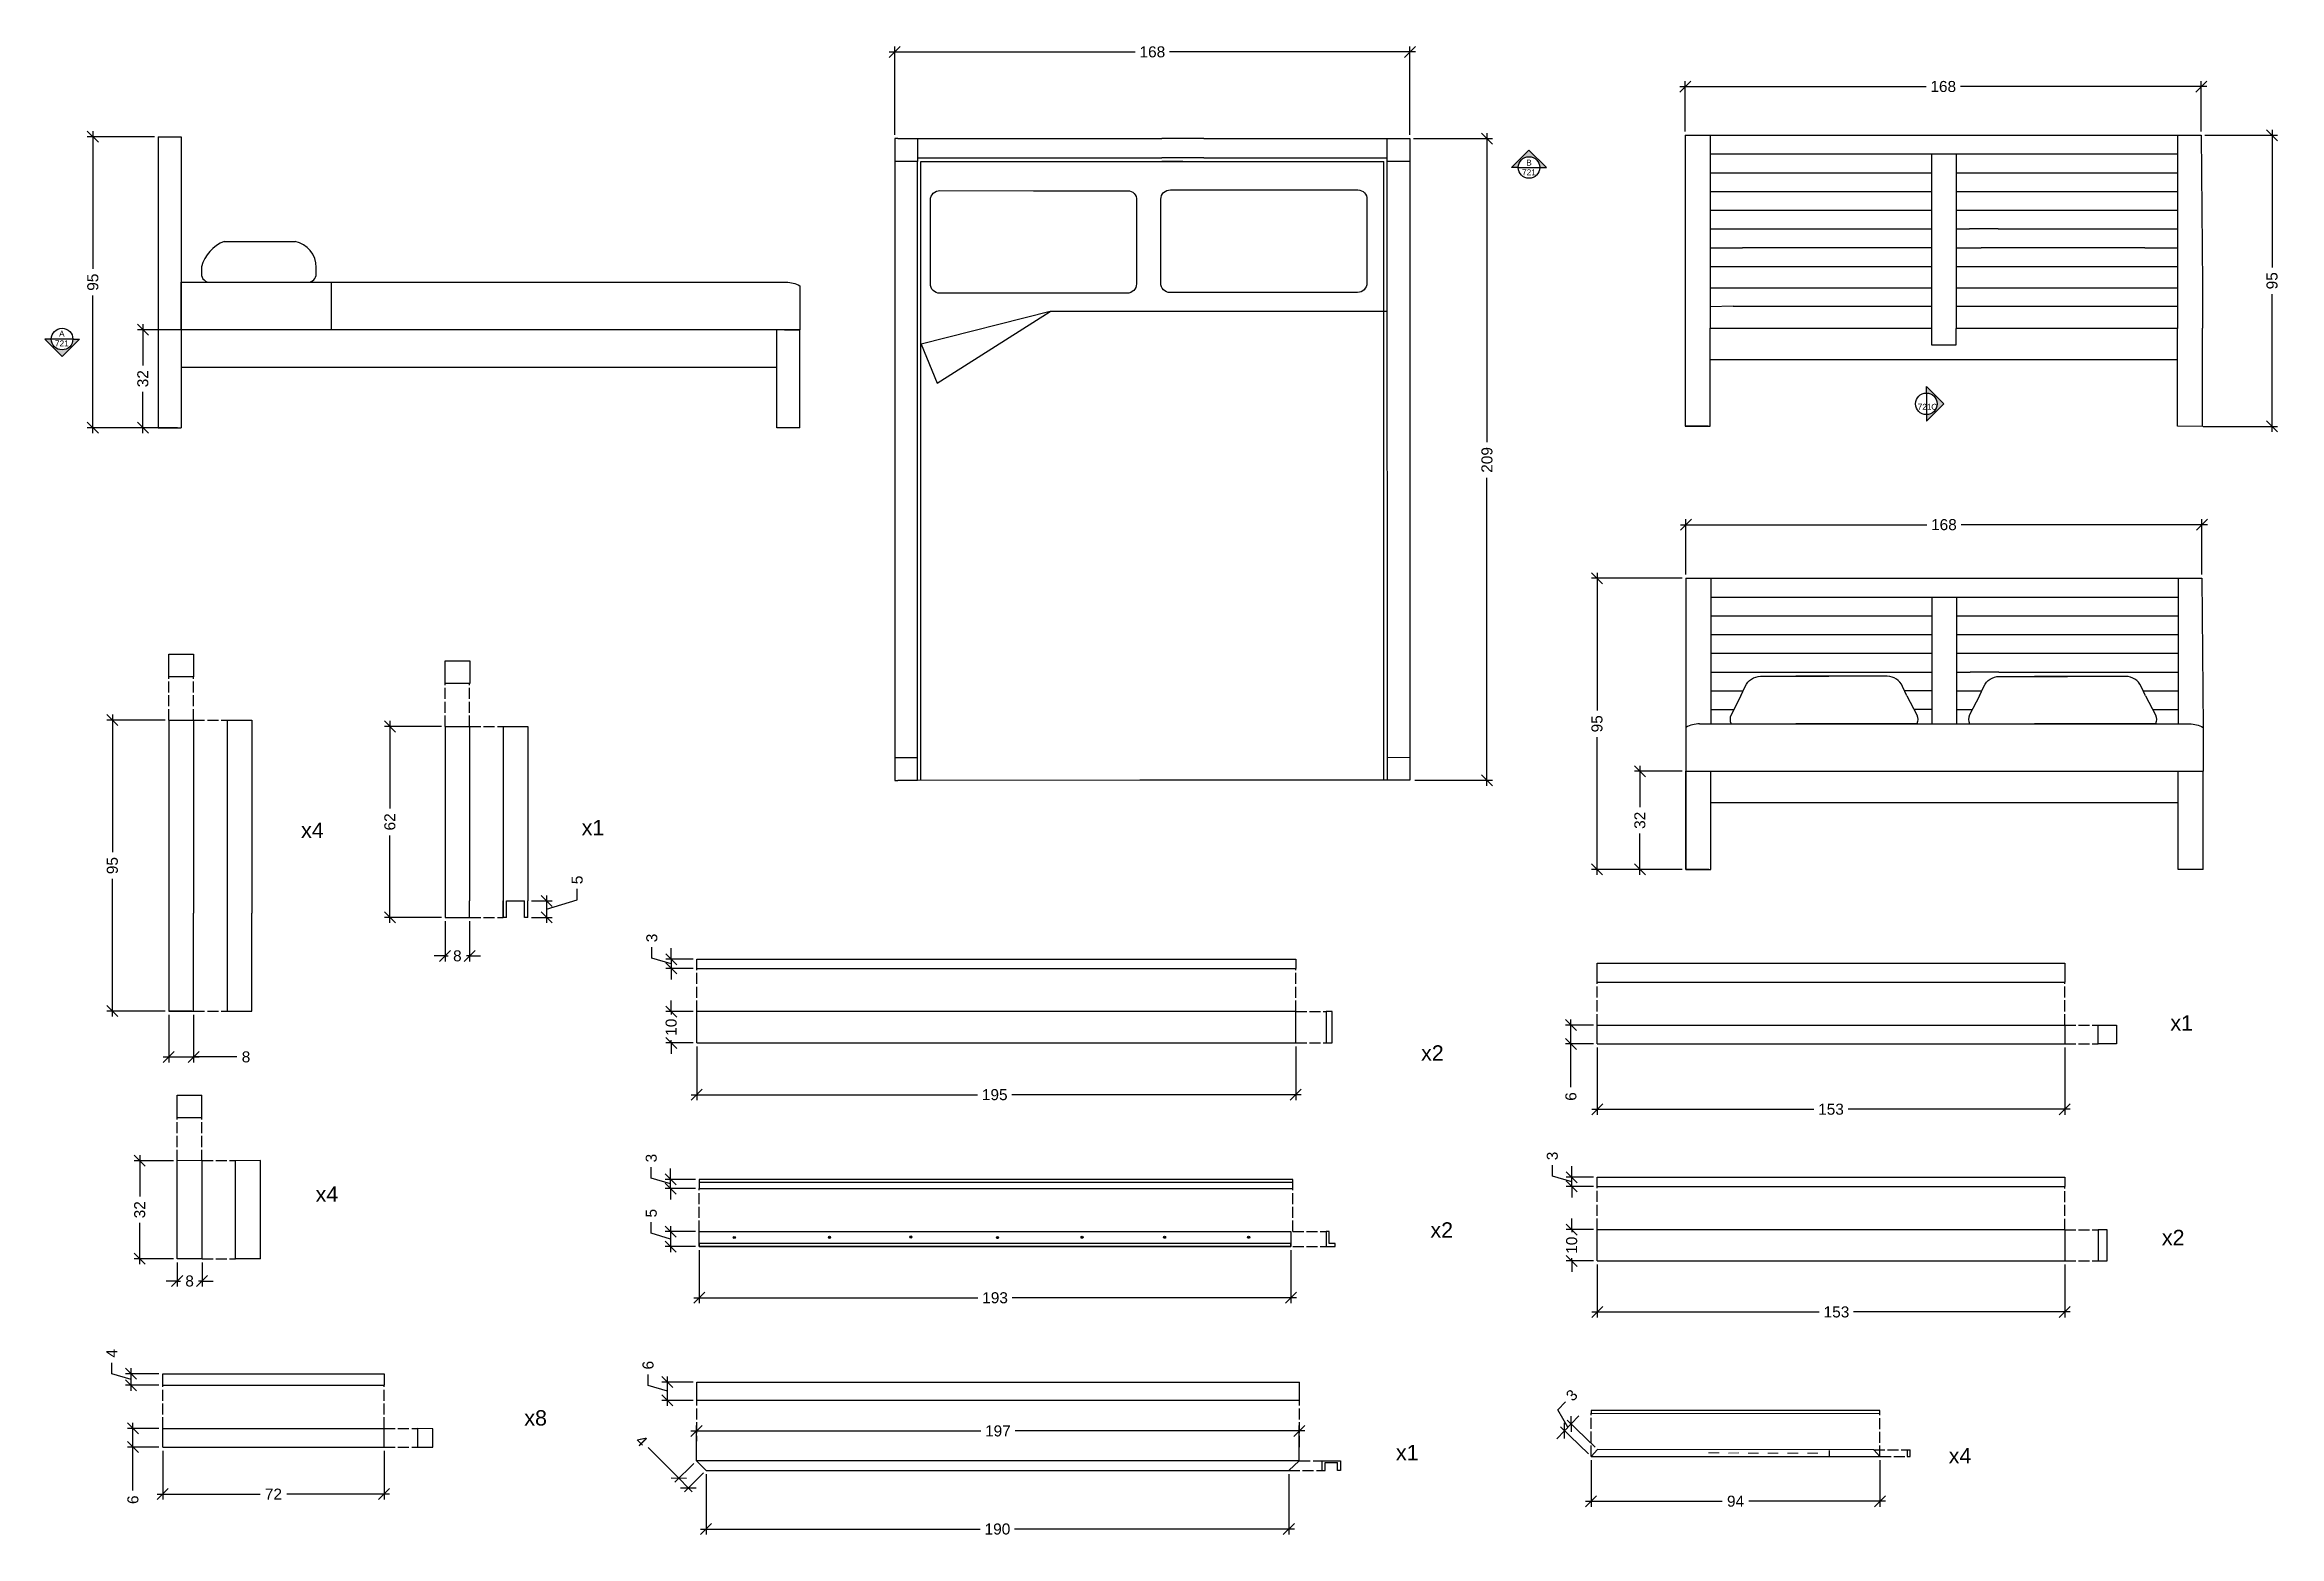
# Model space of a CAD drawing. Header units: millimetres. Extents: x -383 to 2872, y 639 to 2489.
# Drawn here: x 1026 to 1755, y 2001 to 2488 of the extents above; entities that cross this region are included whole.
import ezdxf
from ezdxf.enums import TextEntityAlignment as Align

# ---------------------------------------------------------------- set-up
doc = ezdxf.new("R2010")
doc.units = ezdxf.units.MM
doc.linetypes.add('ACAD_ISO02W100', pattern=[15, 12, -3])
for name, color, linetype in [('Linee di proiezione', 3, 'Continuous'), ('particolari', 6, 'Continuous'), ('quote', 4, 'Continuous'), ('struttura', 7, 'Continuous')]:
    doc.layers.add(name, color=color, linetype=linetype)
doc.styles.add('ARIAL', font='Arial.ttf')
doc.styles.get("Standard").update_dxf_attribs({"font": 'Arial.ttf'})
doc.dimstyles.new('TICK_36', dxfattribs={"dimtxt": 3.6, "dimasz": 3.6, "dimexe": 1.8, "dimexo": 1.2, "dimgap": 1.8, "dimtad": 0, "dimdec": 0, "dimzin": 0, "dimdsep": 46, "dimtxsty": 'ARIAL', "dimblk": 'OBLIQUE', "dimblk1": 'OBLIQUE', "dimblk2": 'OBLIQUE', "dimcen": 1.8, "dimdle": 1.8, "dimclrd": 256, "dimclre": 4, "dimclrt": 256, "dimadec": 0, "dimazin": 0, "dimtfac": 1, "dimtdec": 0, "dimtmove": 1, "dimatfit": 3, "dimldrblk": 'OBLIQUE', "dimfxl": 1, "dimtfillclr": 256, "dimtolj": 1, "dimtzin": 0, "dimarcsym": 1})

msp = doc.modelspace()

# ---------------------------------------------------------------- texts
at = {"layer": 'particolari'}
for tag, text, p in [('B', 'A301', (1510.02, 2450.74)), ('721', 'A', (1510.02, 2447.59)), ('A', 'A301', (1031.18, 2394.87)), ('721', 'A', (1031.18, 2391.71)), ('721', 'A', (1639.13, 2371.03)), ('C', 'A301', (1642.28, 2371.03))]:
    msp.add_attdef(tag, text=text, height=1.95, dxfattribs=at).set_placement(p, align=Align.TOP_CENTER)
at = {"layer": 'quote', "color": 4, "char_height": 5, "attachment_point": 1}
for s, insert in [('{\\C256;x4}', (1109.27, 2234.35)), ('{\\C256;x1}', (1200.85, 2235.23)), ('{\\C256;x1}', (1719.36, 2171.46)), ('{\\C256;x2}', (1474.81, 2161.64)), ('{\\C256;x4}', (1114.01, 2115.56)), ('{\\C256;x2}', (1477.86, 2103.87)), ('{\\C256;x2}', (1716.59, 2101.41)), ('{\\C256;x8}', (1182.13, 2042.54)), ('{\\C256;x1}', (1466.6, 2031.23)), ('{\\C256;x4}', (1647.01, 2030.18))]:
    msp.add_mtext_dynamic_manual_height_columns(s, width=16.6054, gutter_width=1, heights=[0], dxfattribs=dict(at, insert=insert))

# ---------------------------------------------------------------- blocks, each defined once
blk = doc.blocks.new('_Oblique')
at = {"color": 0, "linetype": 'ByBlock', "lineweight": -2}
blk.add_line((-0.5, -0.5), (0.5, 0.5), dxfattribs=at)
blk = doc.blocks.new('*D202')
at = {"layer": 'Defpoints', "color": 0, "linetype": 'Continuous', "transparency": 16777216}
for p in [(1471.18, 2457.62), (1471.55, 2248.16), (1496.31, 2248.16)]:
    blk.add_point(p, dxfattribs=at)
at = {"layer": 'quote', "linetype": 'Continuous', "lineweight": -2, "transparency": 16777216}
for p, q in [((1496.31, 2459.42), (1496.31, 2358.55)), ((1496.31, 2246.36), (1496.31, 2346.89))]:
    blk.add_line(p, q, dxfattribs=at)
at = {"layer": 'quote', "color": 4, "linetype": 'Continuous', "lineweight": -2, "transparency": 16777216}
for p, q in [((1472.38, 2457.62), (1498.11, 2457.62)), ((1472.75, 2248.16), (1498.11, 2248.16))]:
    blk.add_line(p, q, dxfattribs=at)
at = {"layer": 'quote', "linetype": 'Continuous', "lineweight": -2, "transparency": 16777216, "xscale": 3.6, "yscale": 3.6, "zscale": 3.6}
for p, rotation in [((1496.31, 2457.62), 90), ((1496.31, 2248.16), 270)]:
    blk.add_blockref('_Oblique', p, dxfattribs=dict(at, rotation=rotation))
at = {"layer": 'quote', "linetype": 'Continuous', "transparency": 16777216, "insert": (1496.31, 2352.72), "char_height": 3.6, "attachment_point": 5, "rotation": 90, "style": 'ARIAL'}
blk.add_mtext('\\A1;209', dxfattribs=at)
blk = doc.blocks.new('*D205')
at = {"layer": 'Defpoints', "color": 0, "linetype": 'Continuous', "transparency": 16777216}
for p in [(1546.22, 2251.08), (1561.25, 2251.08), (1561.25, 2219.08)]:
    blk.add_point(p, dxfattribs=at)
at = {"layer": 'quote', "color": 4, "linetype": 'Continuous', "lineweight": -2, "transparency": 16777216}
for p, q in [((1560.05, 2251.08), (1544.42, 2251.08)), ((1560.05, 2219.08), (1544.42, 2219.08))]:
    blk.add_line(p, q, dxfattribs=at)
at = {"layer": 'quote', "linetype": 'Continuous', "lineweight": -2, "transparency": 16777216}
for p, q in [((1546.22, 2252.88), (1546.22, 2239.41)), ((1546.22, 2217.28), (1546.22, 2230.75))]:
    blk.add_line(p, q, dxfattribs=at)
at = {"layer": 'quote', "linetype": 'Continuous', "lineweight": -2, "transparency": 16777216, "xscale": 3.6, "yscale": 3.6, "zscale": 3.6}
for p, rotation in [((1546.22, 2251.08), 90), ((1546.22, 2219.08), 270)]:
    blk.add_blockref('_Oblique', p, dxfattribs=dict(at, rotation=rotation))
at = {"layer": 'quote', "linetype": 'Continuous', "transparency": 16777216, "insert": (1546.22, 2235.08), "char_height": 3.6, "attachment_point": 5, "rotation": 90, "style": 'ARIAL'}
blk.add_mtext('\\A1;32', dxfattribs=at)
blk = doc.blocks.new('*D206')
at = {"layer": 'Defpoints', "color": 0, "linetype": 'Continuous', "transparency": 16777216}
for p in [(1532.22, 2314.08), (1561.25, 2314.08), (1561.25, 2219.08)]:
    blk.add_point(p, dxfattribs=at)
at = {"layer": 'quote', "color": 4, "linetype": 'Continuous', "lineweight": -2, "transparency": 16777216}
for p, q in [((1560.05, 2314.08), (1530.42, 2314.08)), ((1560.05, 2219.08), (1530.42, 2219.08))]:
    blk.add_line(p, q, dxfattribs=at)
at = {"layer": 'quote', "linetype": 'Continuous', "lineweight": -2, "transparency": 16777216}
for p, q in [((1532.22, 2315.88), (1532.22, 2270.93)), ((1532.22, 2217.28), (1532.22, 2262.22))]:
    blk.add_line(p, q, dxfattribs=at)
at = {"layer": 'quote', "linetype": 'Continuous', "lineweight": -2, "transparency": 16777216, "xscale": 3.6, "yscale": 3.6, "zscale": 3.6}
for p, rotation in [((1532.22, 2314.08), 90), ((1532.22, 2219.08), 270)]:
    blk.add_blockref('_Oblique', p, dxfattribs=dict(at, rotation=rotation))
at = {"layer": 'quote', "linetype": 'Continuous', "transparency": 16777216, "insert": (1532.22, 2266.58), "char_height": 3.6, "attachment_point": 5, "rotation": 90, "style": 'ARIAL'}
blk.add_mtext('\\A1;95', dxfattribs=at)
blk = doc.blocks.new('*D198')
at = {"layer": 'Defpoints', "color": 0, "linetype": 'Continuous', "transparency": 16777216}
for p in [(1729.63, 2331.57), (1561.25, 2314.08), (1729.63, 2314.08)]:
    blk.add_point(p, dxfattribs=at)
at = {"layer": 'quote', "linetype": 'Continuous', "lineweight": -2, "transparency": 16777216}
for p, q in [((1559.45, 2331.57), (1639.83, 2331.57)), ((1731.43, 2331.57), (1651.04, 2331.57))]:
    blk.add_line(p, q, dxfattribs=at)
at = {"layer": 'quote', "color": 4, "linetype": 'Continuous', "lineweight": -2, "transparency": 16777216}
for p, q in [((1561.25, 2315.28), (1561.25, 2333.37)), ((1729.63, 2315.28), (1729.63, 2333.37))]:
    blk.add_line(p, q, dxfattribs=at)
at = {"layer": 'quote', "linetype": 'Continuous', "lineweight": -2, "transparency": 16777216, "xscale": 3.6, "yscale": 3.6, "zscale": 3.6, "rotation": 180}
blk.add_blockref('_Oblique', (1561.25, 2331.57), dxfattribs=at)
at = {"layer": 'quote', "linetype": 'Continuous', "lineweight": -2, "transparency": 16777216, "xscale": 3.6, "yscale": 3.6, "zscale": 3.6}
blk.add_blockref('_Oblique', (1729.63, 2331.57), dxfattribs=at)
at = {"layer": 'quote', "linetype": 'Continuous', "transparency": 16777216, "insert": (1645.44, 2331.57), "char_height": 3.6, "attachment_point": 5, "style": 'ARIAL'}
blk.add_mtext('\\A1;168', dxfattribs=at)
blk = doc.blocks.new('*D207')
at = {"layer": 'Defpoints', "color": 0, "linetype": 'Continuous', "transparency": 16777216}
for p in [(1062.59, 2458.23), (1041.3, 2363.23), (1062.59, 2363.23)]:
    blk.add_point(p, dxfattribs=at)
at = {"layer": 'quote', "color": 4, "linetype": 'Continuous', "lineweight": -2, "transparency": 16777216}
for p, q in [((1061.39, 2458.23), (1039.5, 2458.23)), ((1061.39, 2363.23), (1039.5, 2363.23))]:
    blk.add_line(p, q, dxfattribs=at)
at = {"layer": 'quote', "linetype": 'Continuous', "lineweight": -2, "transparency": 16777216}
for p, q in [((1041.3, 2460.03), (1041.3, 2415.08)), ((1041.3, 2361.43), (1041.3, 2406.37))]:
    blk.add_line(p, q, dxfattribs=at)
at = {"layer": 'quote', "linetype": 'Continuous', "lineweight": -2, "transparency": 16777216, "xscale": 3.6, "yscale": 3.6, "zscale": 3.6}
for p, rotation in [((1041.3, 2458.23), 90), ((1041.3, 2363.23), 270)]:
    blk.add_blockref('_Oblique', p, dxfattribs=dict(at, rotation=rotation))
at = {"layer": 'quote', "linetype": 'Continuous', "transparency": 16777216, "insert": (1041.3, 2410.73), "char_height": 3.6, "attachment_point": 5, "rotation": 90, "style": 'ARIAL'}
blk.add_mtext('\\A1;95', dxfattribs=at)
blk = doc.blocks.new('*D208')
at = {"layer": 'Defpoints', "color": 0, "linetype": 'Continuous', "transparency": 16777216}
for p in [(1070.08, 2395.23), (1057.62, 2363.23), (1070.08, 2363.23)]:
    blk.add_point(p, dxfattribs=at)
at = {"layer": 'quote', "color": 4, "linetype": 'Continuous', "lineweight": -2, "transparency": 16777216}
for p, q in [((1068.88, 2395.23), (1055.82, 2395.23)), ((1068.88, 2363.23), (1055.82, 2363.23))]:
    blk.add_line(p, q, dxfattribs=at)
at = {"layer": 'quote', "linetype": 'Continuous', "lineweight": -2, "transparency": 16777216}
for p, q in [((1057.62, 2397.03), (1057.62, 2383.56)), ((1057.62, 2361.43), (1057.62, 2374.9))]:
    blk.add_line(p, q, dxfattribs=at)
at = {"layer": 'quote', "linetype": 'Continuous', "lineweight": -2, "transparency": 16777216, "xscale": 3.6, "yscale": 3.6, "zscale": 3.6}
for p, rotation in [((1057.62, 2395.23), 90), ((1057.62, 2363.23), 270)]:
    blk.add_blockref('_Oblique', p, dxfattribs=dict(at, rotation=rotation))
at = {"layer": 'quote', "linetype": 'Continuous', "transparency": 16777216, "insert": (1057.62, 2379.23), "char_height": 3.6, "attachment_point": 5, "rotation": 90, "style": 'ARIAL'}
blk.add_mtext('\\A1;32', dxfattribs=at)
blk = doc.blocks.new('*D236')
at = {"layer": 'Defpoints', "color": 0, "linetype": 'Continuous', "transparency": 16777216}
for p in [(1729.41, 2474.59), (1561.03, 2458.71), (1729.41, 2458.71)]:
    blk.add_point(p, dxfattribs=at)
at = {"layer": 'quote', "linetype": 'Continuous', "lineweight": -2, "transparency": 16777216}
for p, q in [((1559.23, 2474.59), (1639.61, 2474.59)), ((1731.21, 2474.59), (1650.83, 2474.59))]:
    blk.add_line(p, q, dxfattribs=at)
at = {"layer": 'quote', "color": 4, "linetype": 'Continuous', "lineweight": -2, "transparency": 16777216}
for p, q in [((1561.03, 2459.91), (1561.03, 2476.39)), ((1729.41, 2459.91), (1729.41, 2476.39))]:
    blk.add_line(p, q, dxfattribs=at)
at = {"layer": 'quote', "linetype": 'Continuous', "lineweight": -2, "transparency": 16777216, "xscale": 3.6, "yscale": 3.6, "zscale": 3.6, "rotation": 180}
blk.add_blockref('_Oblique', (1561.03, 2474.59), dxfattribs=at)
at = {"layer": 'quote', "linetype": 'Continuous', "lineweight": -2, "transparency": 16777216, "xscale": 3.6, "yscale": 3.6, "zscale": 3.6}
blk.add_blockref('_Oblique', (1729.41, 2474.59), dxfattribs=at)
at = {"layer": 'quote', "linetype": 'Continuous', "transparency": 16777216, "insert": (1645.22, 2474.59), "char_height": 3.6, "attachment_point": 5, "style": 'ARIAL'}
blk.add_mtext('\\A1;168', dxfattribs=at)
blk = doc.blocks.new('*D237')
at = {"layer": 'Defpoints', "color": 0, "linetype": 'Continuous', "transparency": 16777216}
for p in [(1729.4, 2458.71), (1728.86, 2363.67), (1752.54, 2363.67)]:
    blk.add_point(p, dxfattribs=at)
at = {"layer": 'quote', "color": 4, "linetype": 'Continuous', "lineweight": -2, "transparency": 16777216}
for p, q in [((1730.6, 2458.71), (1754.34, 2458.71)), ((1730.06, 2363.67), (1754.34, 2363.67))]:
    blk.add_line(p, q, dxfattribs=at)
at = {"layer": 'quote', "linetype": 'Continuous', "lineweight": -2, "transparency": 16777216}
for p, q in [((1752.54, 2460.51), (1752.54, 2415.54)), ((1752.54, 2361.87), (1752.54, 2406.83))]:
    blk.add_line(p, q, dxfattribs=at)
at = {"layer": 'quote', "linetype": 'Continuous', "lineweight": -2, "transparency": 16777216, "xscale": 3.6, "yscale": 3.6, "zscale": 3.6}
for p, rotation in [((1752.54, 2458.71), 90), ((1752.54, 2363.67), 270)]:
    blk.add_blockref('_Oblique', p, dxfattribs=dict(at, rotation=rotation))
at = {"layer": 'quote', "linetype": 'Continuous', "transparency": 16777216, "insert": (1752.54, 2411.19), "char_height": 3.6, "attachment_point": 5, "rotation": 90, "style": 'ARIAL'}
blk.add_mtext('\\A1;95', dxfattribs=at)
blk = doc.blocks.new('*D209')
at = {"layer": 'Defpoints', "color": 0, "linetype": 'Continuous', "transparency": 16777216}
for p in [(1238.41, 2172.66), (1230.06, 2162.43), (1238.41, 2162.43)]:
    blk.add_point(p, dxfattribs=at)
at = {"layer": 'quote', "linetype": 'Continuous', "lineweight": -2, "transparency": 16777216}
for p, q in [((1230.06, 2172.66), (1230.06, 2176.26)), ((1230.06, 2172.66), (1230.06, 2171.75)), ((1230.06, 2162.43), (1230.06, 2163.34)), ((1230.06, 2162.43), (1230.06, 2158.83))]:
    blk.add_line(p, q, dxfattribs=at)
at = {"layer": 'quote', "color": 4, "linetype": 'Continuous', "lineweight": -2, "transparency": 16777216}
for p, q in [((1237.21, 2172.66), (1228.26, 2172.66)), ((1237.21, 2162.43), (1228.26, 2162.43))]:
    blk.add_line(p, q, dxfattribs=at)
at = {"layer": 'quote', "linetype": 'Continuous', "lineweight": -2, "transparency": 16777216, "xscale": 3.6, "yscale": 3.6, "zscale": 3.6}
for p, rotation in [((1230.06, 2172.66), 270), ((1230.06, 2162.43), 90)]:
    blk.add_blockref('_Oblique', p, dxfattribs=dict(at, rotation=rotation))
at = {"layer": 'quote', "linetype": 'Continuous', "transparency": 16777216, "insert": (1230.06, 2167.55), "char_height": 3.6, "attachment_point": 5, "rotation": 90, "style": 'ARIAL'}
blk.add_mtext('\\A1;10', dxfattribs=at)
blk = doc.blocks.new('*D210')
at = {"layer": 'Defpoints', "color": 0, "linetype": 'Continuous', "transparency": 16777216}
for p in [(1532.31, 2101.51), (1523.96, 2091.28), (1532.31, 2091.28)]:
    blk.add_point(p, dxfattribs=at)
at = {"layer": 'quote', "color": 4, "linetype": 'Continuous', "lineweight": -2, "transparency": 16777216}
for p, q in [((1531.11, 2101.51), (1522.16, 2101.51)), ((1531.11, 2091.28), (1522.16, 2091.28))]:
    blk.add_line(p, q, dxfattribs=at)
at = {"layer": 'quote', "linetype": 'Continuous', "lineweight": -2, "transparency": 16777216}
for p, q in [((1523.96, 2101.51), (1523.96, 2105.11)), ((1523.96, 2101.51), (1523.96, 2100.6)), ((1523.96, 2091.28), (1523.96, 2092.19)), ((1523.96, 2091.28), (1523.96, 2087.68))]:
    blk.add_line(p, q, dxfattribs=at)
at = {"layer": 'quote', "linetype": 'Continuous', "lineweight": -2, "transparency": 16777216, "xscale": 3.6, "yscale": 3.6, "zscale": 3.6}
for p, rotation in [((1523.96, 2101.51), 270), ((1523.96, 2091.28), 90)]:
    blk.add_blockref('_Oblique', p, dxfattribs=dict(at, rotation=rotation))
at = {"layer": 'quote', "linetype": 'Continuous', "transparency": 16777216, "insert": (1523.96, 2096.39), "char_height": 3.6, "attachment_point": 5, "rotation": 90, "style": 'ARIAL'}
blk.add_mtext('\\A1;10', dxfattribs=at)
blk = doc.blocks.new('*D199')
at = {"layer": 'Defpoints', "color": 0, "linetype": 'Continuous', "transparency": 16777216}
for p in [(1532.31, 2091.28), (1684.86, 2091.28), (1684.86, 2074.6)]:
    blk.add_point(p, dxfattribs=at)
at = {"layer": 'quote', "color": 4, "linetype": 'Continuous', "lineweight": -2, "transparency": 16777216}
for p, q in [((1532.31, 2090.08), (1532.31, 2072.8)), ((1684.86, 2090.08), (1684.86, 2072.8))]:
    blk.add_line(p, q, dxfattribs=at)
at = {"layer": 'quote', "linetype": 'Continuous', "lineweight": -2, "transparency": 16777216}
for p, q in [((1530.51, 2074.6), (1604.76, 2074.6)), ((1686.66, 2074.6), (1615.98, 2074.6))]:
    blk.add_line(p, q, dxfattribs=at)
at = {"layer": 'quote', "linetype": 'Continuous', "lineweight": -2, "transparency": 16777216, "xscale": 3.6, "yscale": 3.6, "zscale": 3.6, "rotation": 180}
blk.add_blockref('_Oblique', (1532.31, 2074.6), dxfattribs=at)
at = {"layer": 'quote', "linetype": 'Continuous', "lineweight": -2, "transparency": 16777216, "xscale": 3.6, "yscale": 3.6, "zscale": 3.6}
blk.add_blockref('_Oblique', (1684.86, 2074.6), dxfattribs=at)
at = {"layer": 'quote', "linetype": 'Continuous', "transparency": 16777216, "insert": (1610.37, 2074.6), "char_height": 3.6, "attachment_point": 5, "style": 'ARIAL'}
blk.add_mtext('\\A1;153', dxfattribs=at)
blk = doc.blocks.new('*D211')
at = {"layer": 'Defpoints', "color": 0, "linetype": 'Continuous', "transparency": 16777216}
for p in [(1238.41, 2162.43), (1433.89, 2162.43), (1433.89, 2145.52)]:
    blk.add_point(p, dxfattribs=at)
at = {"layer": 'quote', "color": 4, "linetype": 'Continuous', "lineweight": -2, "transparency": 16777216}
for p, q in [((1238.41, 2161.23), (1238.41, 2143.72)), ((1433.89, 2161.23), (1433.89, 2143.72))]:
    blk.add_line(p, q, dxfattribs=at)
at = {"layer": 'quote', "linetype": 'Continuous', "lineweight": -2, "transparency": 16777216}
for p, q in [((1236.61, 2145.52), (1330.05, 2145.52)), ((1435.69, 2145.52), (1341.26, 2145.52))]:
    blk.add_line(p, q, dxfattribs=at)
at = {"layer": 'quote', "linetype": 'Continuous', "lineweight": -2, "transparency": 16777216, "xscale": 3.6, "yscale": 3.6, "zscale": 3.6, "rotation": 180}
blk.add_blockref('_Oblique', (1238.41, 2145.52), dxfattribs=at)
at = {"layer": 'quote', "linetype": 'Continuous', "lineweight": -2, "transparency": 16777216, "xscale": 3.6, "yscale": 3.6, "zscale": 3.6}
blk.add_blockref('_Oblique', (1433.89, 2145.52), dxfattribs=at)
at = {"layer": 'quote', "linetype": 'Continuous', "transparency": 16777216, "insert": (1335.65, 2145.52), "char_height": 3.6, "attachment_point": 5, "style": 'ARIAL'}
blk.add_mtext('\\A1;195', dxfattribs=at)
blk = doc.blocks.new('*D212')
at = {"layer": 'Defpoints', "color": 0, "linetype": 'Continuous', "transparency": 16777216}
for p in [(1239.21, 2095.96), (1432.3, 2095.96), (1432.3, 2079.23)]:
    blk.add_point(p, dxfattribs=at)
at = {"layer": 'quote', "color": 4, "linetype": 'Continuous', "lineweight": -2, "transparency": 16777216}
for p, q in [((1239.21, 2094.76), (1239.21, 2077.43)), ((1432.3, 2094.76), (1432.3, 2077.43))]:
    blk.add_line(p, q, dxfattribs=at)
at = {"layer": 'quote', "linetype": 'Continuous', "lineweight": -2, "transparency": 16777216}
for p, q in [((1237.41, 2079.23), (1330.15, 2079.23)), ((1434.1, 2079.23), (1341.36, 2079.23))]:
    blk.add_line(p, q, dxfattribs=at)
at = {"layer": 'quote', "linetype": 'Continuous', "lineweight": -2, "transparency": 16777216, "xscale": 3.6, "yscale": 3.6, "zscale": 3.6, "rotation": 180}
blk.add_blockref('_Oblique', (1239.21, 2079.23), dxfattribs=at)
at = {"layer": 'quote', "linetype": 'Continuous', "lineweight": -2, "transparency": 16777216, "xscale": 3.6, "yscale": 3.6, "zscale": 3.6}
blk.add_blockref('_Oblique', (1432.3, 2079.23), dxfattribs=at)
at = {"layer": 'quote', "linetype": 'Continuous', "transparency": 16777216, "insert": (1335.76, 2079.23), "char_height": 3.6, "attachment_point": 5, "style": 'ARIAL'}
blk.add_mtext('\\A1;193', dxfattribs=at)
blk = doc.blocks.new('*D213')
at = {"layer": 'Defpoints', "color": 0, "linetype": 'Continuous', "transparency": 16777216}
for p in [(1239.21, 2100.82), (1229.88, 2095.96), (1239.21, 2095.96)]:
    blk.add_point(p, dxfattribs=at)
at = {"layer": 'quote', "linetype": 'Continuous', "lineweight": -2, "transparency": 16777216}
for p, q in [((1223.56, 2100.29), (1223.56, 2103.89)), ((1229.88, 2102.62), (1229.88, 2094.16)), ((1229.88, 2098.39), (1223.56, 2100.29))]:
    blk.add_line(p, q, dxfattribs=at)
at = {"layer": 'quote', "color": 4, "linetype": 'Continuous', "lineweight": -2, "transparency": 16777216}
for p, q in [((1238.01, 2100.82), (1228.08, 2100.82)), ((1238.01, 2095.96), (1228.08, 2095.96))]:
    blk.add_line(p, q, dxfattribs=at)
at = {"layer": 'quote', "linetype": 'Continuous', "lineweight": -2, "transparency": 16777216, "xscale": 3.6, "yscale": 3.6, "zscale": 3.6}
for p, rotation in [((1229.88, 2100.82), 90), ((1229.88, 2095.96), 270)]:
    blk.add_blockref('_Oblique', p, dxfattribs=dict(at, rotation=rotation))
at = {"layer": 'quote', "linetype": 'Continuous', "transparency": 16777216, "insert": (1223.56, 2106.84), "char_height": 3.6, "attachment_point": 5, "rotation": 90, "style": 'ARIAL'}
blk.add_mtext('\\A1;5', dxfattribs=at)
blk = doc.blocks.new('*D214')
at = {"layer": 'Defpoints', "color": 0, "linetype": 'Continuous', "transparency": 16777216}
for p in [(1530.29, 2027.47), (1624.57, 2027.38), (1624.57, 2012.82)]:
    blk.add_point(p, dxfattribs=at)
at = {"layer": 'quote', "color": 4, "linetype": 'Continuous', "lineweight": -2, "transparency": 16777216}
for p, q in [((1530.29, 2026.27), (1530.29, 2011.02)), ((1624.57, 2026.18), (1624.57, 2011.02))]:
    blk.add_line(p, q, dxfattribs=at)
at = {"layer": 'quote', "linetype": 'Continuous', "lineweight": -2, "transparency": 16777216}
for p, q in [((1528.49, 2012.82), (1573.08, 2012.82)), ((1626.37, 2012.82), (1581.78, 2012.82))]:
    blk.add_line(p, q, dxfattribs=at)
at = {"layer": 'quote', "linetype": 'Continuous', "lineweight": -2, "transparency": 16777216, "xscale": 3.6, "yscale": 3.6, "zscale": 3.6, "rotation": 180}
blk.add_blockref('_Oblique', (1530.29, 2012.82), dxfattribs=at)
at = {"layer": 'quote', "linetype": 'Continuous', "lineweight": -2, "transparency": 16777216, "xscale": 3.6, "yscale": 3.6, "zscale": 3.6}
blk.add_blockref('_Oblique', (1624.57, 2012.82), dxfattribs=at)
at = {"layer": 'quote', "linetype": 'Continuous', "transparency": 16777216, "insert": (1577.43, 2012.82), "char_height": 3.6, "attachment_point": 5, "style": 'ARIAL'}
blk.add_mtext('\\A1;94', dxfattribs=at)
blk = doc.blocks.new('*D215')
at = {"layer": 'Defpoints', "color": 0, "linetype": 'Continuous', "transparency": 16777216}
for p in [(1521.61, 2035.83), (1532.43, 2029.7), (1530.29, 2027.47)]:
    blk.add_point(p, dxfattribs=at)
at = {"layer": 'quote', "linetype": 'Continuous', "lineweight": -2, "transparency": 16777216}
for p, q in [((1519.44, 2042.7), (1521.94, 2045.29)), ((1522.68, 2036.95), (1519.44, 2042.7)), ((1521.61, 2035.83), (1519.11, 2033.24)), ((1523.75, 2038.06), (1521.61, 2035.83)), ((1523.75, 2038.06), (1521.61, 2035.83)), ((1523.75, 2038.06), (1526.25, 2040.65))]:
    blk.add_line(p, q, dxfattribs=at)
at = {"layer": 'quote', "color": 4, "linetype": 'Continuous', "lineweight": -2, "transparency": 16777216}
for p, q in [((1529.42, 2028.31), (1520.31, 2037.08)), ((1531.57, 2030.53), (1522.46, 2039.31))]:
    blk.add_line(p, q, dxfattribs=at)
at = {"layer": 'quote', "linetype": 'Continuous', "lineweight": -2, "transparency": 16777216, "xscale": 3.6, "yscale": 3.6, "zscale": 3.6}
for p, rotation in [((1521.61, 2035.83), 46.08292800855953), ((1523.75, 2038.06), 226.0829280085595)]:
    blk.add_blockref('_Oblique', p, dxfattribs=dict(at, rotation=rotation))
at = {"layer": 'quote', "linetype": 'Continuous', "transparency": 16777216, "insert": (1523.99, 2047.42), "char_height": 3.6, "attachment_point": 5, "rotation": 46.08293, "style": 'ARIAL'}
blk.add_mtext('\\A1;3', dxfattribs=at)
blk = doc.blocks.new('*D216')
at = {"layer": 'Defpoints', "color": 0, "linetype": 'Continuous', "transparency": 16777216}
for p in [(1064.09, 2030.5), (1136.37, 2030.5), (1136.37, 2015.15)]:
    blk.add_point(p, dxfattribs=at)
at = {"layer": 'quote', "color": 4, "linetype": 'Continuous', "lineweight": -2, "transparency": 16777216}
for p, q in [((1064.09, 2029.3), (1064.09, 2013.35)), ((1136.37, 2029.3), (1136.37, 2013.35))]:
    blk.add_line(p, q, dxfattribs=at)
at = {"layer": 'quote', "linetype": 'Continuous', "lineweight": -2, "transparency": 16777216}
for p, q in [((1062.29, 2015.15), (1095.88, 2015.15)), ((1138.17, 2015.15), (1104.58, 2015.15))]:
    blk.add_line(p, q, dxfattribs=at)
at = {"layer": 'quote', "linetype": 'Continuous', "lineweight": -2, "transparency": 16777216, "xscale": 3.6, "yscale": 3.6, "zscale": 3.6, "rotation": 180}
blk.add_blockref('_Oblique', (1064.09, 2015.15), dxfattribs=at)
at = {"layer": 'quote', "linetype": 'Continuous', "lineweight": -2, "transparency": 16777216, "xscale": 3.6, "yscale": 3.6, "zscale": 3.6}
blk.add_blockref('_Oblique', (1136.37, 2015.15), dxfattribs=at)
at = {"layer": 'quote', "linetype": 'Continuous', "transparency": 16777216, "insert": (1100.23, 2015.15), "char_height": 3.6, "attachment_point": 5, "style": 'ARIAL'}
blk.add_mtext('\\A1;72', dxfattribs=at)
blk = doc.blocks.new('*D217')
at = {"layer": 'Defpoints', "color": 0, "linetype": 'Continuous', "transparency": 16777216}
for p in [(1532.31, 2162.11), (1684.86, 2162.11), (1684.86, 2140.77)]:
    blk.add_point(p, dxfattribs=at)
at = {"layer": 'quote', "color": 4, "linetype": 'Continuous', "lineweight": -2, "transparency": 16777216}
for p, q in [((1532.31, 2160.91), (1532.31, 2138.97)), ((1684.86, 2160.91), (1684.86, 2138.97))]:
    blk.add_line(p, q, dxfattribs=at)
at = {"layer": 'quote', "linetype": 'Continuous', "lineweight": -2, "transparency": 16777216}
for p, q in [((1530.51, 2140.77), (1602.98, 2140.77)), ((1686.66, 2140.77), (1614.19, 2140.77))]:
    blk.add_line(p, q, dxfattribs=at)
at = {"layer": 'quote', "linetype": 'Continuous', "lineweight": -2, "transparency": 16777216, "xscale": 3.6, "yscale": 3.6, "zscale": 3.6, "rotation": 180}
blk.add_blockref('_Oblique', (1532.31, 2140.77), dxfattribs=at)
at = {"layer": 'quote', "linetype": 'Continuous', "lineweight": -2, "transparency": 16777216, "xscale": 3.6, "yscale": 3.6, "zscale": 3.6}
blk.add_blockref('_Oblique', (1684.86, 2140.77), dxfattribs=at)
at = {"layer": 'quote', "linetype": 'Continuous', "transparency": 16777216, "insert": (1608.59, 2140.77), "char_height": 3.6, "attachment_point": 5, "style": 'ARIAL'}
blk.add_mtext('\\A1;153', dxfattribs=at)
blk = doc.blocks.new('*D218')
at = {"layer": 'Defpoints', "color": 0, "linetype": 'Continuous', "transparency": 16777216}
for p in [(1056.61, 2123.95), (1068.82, 2123.95), (1068.82, 2092)]:
    blk.add_point(p, dxfattribs=at)
at = {"layer": 'quote', "color": 4, "linetype": 'Continuous', "lineweight": -2, "transparency": 16777216}
for p, q in [((1067.62, 2123.95), (1054.81, 2123.95)), ((1067.62, 2092), (1054.81, 2092))]:
    blk.add_line(p, q, dxfattribs=at)
at = {"layer": 'quote', "linetype": 'Continuous', "lineweight": -2, "transparency": 16777216}
for p, q in [((1056.61, 2125.75), (1056.61, 2112.3)), ((1056.61, 2090.2), (1056.61, 2103.65))]:
    blk.add_line(p, q, dxfattribs=at)
at = {"layer": 'quote', "linetype": 'Continuous', "lineweight": -2, "transparency": 16777216, "xscale": 3.6, "yscale": 3.6, "zscale": 3.6}
for p, rotation in [((1056.61, 2123.95), 90), ((1056.61, 2092), 270)]:
    blk.add_blockref('_Oblique', p, dxfattribs=dict(at, rotation=rotation))
at = {"layer": 'quote', "linetype": 'Continuous', "transparency": 16777216, "insert": (1056.61, 2107.97), "char_height": 3.6, "attachment_point": 5, "rotation": 90, "style": 'ARIAL'}
blk.add_mtext('\\A1;32', dxfattribs=at)
blk = doc.blocks.new('*D219')
at = {"layer": 'Defpoints', "color": 0, "linetype": 'Continuous', "transparency": 16777216}
for p in [(1047.67, 2267.8), (1066.07, 2267.8), (1066.07, 2172.8)]:
    blk.add_point(p, dxfattribs=at)
at = {"layer": 'quote', "linetype": 'Continuous', "lineweight": -2, "transparency": 16777216}
for p, q in [((1047.67, 2269.6), (1047.67, 2224.66)), ((1047.67, 2171), (1047.67, 2215.95))]:
    blk.add_line(p, q, dxfattribs=at)
at = {"layer": 'quote', "color": 4, "linetype": 'Continuous', "lineweight": -2, "transparency": 16777216}
for p, q in [((1064.87, 2267.8), (1045.87, 2267.8)), ((1064.87, 2172.8), (1045.87, 2172.8))]:
    blk.add_line(p, q, dxfattribs=at)
at = {"layer": 'quote', "linetype": 'Continuous', "lineweight": -2, "transparency": 16777216, "xscale": 3.6, "yscale": 3.6, "zscale": 3.6}
for p, rotation in [((1047.67, 2267.8), 90), ((1047.67, 2172.8), 270)]:
    blk.add_blockref('_Oblique', p, dxfattribs=dict(at, rotation=rotation))
at = {"layer": 'quote', "linetype": 'Continuous', "transparency": 16777216, "insert": (1047.67, 2220.3), "char_height": 3.6, "attachment_point": 5, "rotation": 90, "style": 'ARIAL'}
blk.add_mtext('\\A1;95', dxfattribs=at)
blk = doc.blocks.new('*D220')
at = {"layer": 'Defpoints', "color": 0, "linetype": 'Continuous', "transparency": 16777216}
for p in [(1523.71, 2168.23), (1532.31, 2168.23), (1532.31, 2162.11)]:
    blk.add_point(p, dxfattribs=at)
at = {"layer": 'quote', "color": 4, "linetype": 'Continuous', "lineweight": -2, "transparency": 16777216}
for p, q in [((1531.11, 2168.23), (1521.91, 2168.23)), ((1531.11, 2162.11), (1521.91, 2162.11))]:
    blk.add_line(p, q, dxfattribs=at)
at = {"layer": 'quote', "linetype": 'Continuous', "lineweight": -2, "transparency": 16777216}
for p, q in [((1523.71, 2160.31), (1523.71, 2170.03)), ((1523.71, 2147.93), (1523.71, 2162.11))]:
    blk.add_line(p, q, dxfattribs=at)
at = {"layer": 'quote', "linetype": 'Continuous', "lineweight": -2, "transparency": 16777216, "xscale": 3.6, "yscale": 3.6, "zscale": 3.6}
for p, rotation in [((1523.71, 2168.23), 90), ((1523.71, 2162.11), 270)]:
    blk.add_blockref('_Oblique', p, dxfattribs=dict(at, rotation=rotation))
at = {"layer": 'quote', "linetype": 'Continuous', "transparency": 16777216, "insert": (1523.71, 2144.93), "char_height": 3.6, "attachment_point": 5, "rotation": 90, "style": 'ARIAL'}
blk.add_mtext('\\A1;6', dxfattribs=at)
blk = doc.blocks.new('*D221')
at = {"layer": 'Defpoints', "color": 0, "linetype": 'Continuous', "transparency": 16777216}
for p in [(1054.39, 2036.62), (1064.09, 2036.62), (1064.09, 2030.5)]:
    blk.add_point(p, dxfattribs=at)
at = {"layer": 'quote', "color": 4, "linetype": 'Continuous', "lineweight": -2, "transparency": 16777216}
for p, q in [((1062.89, 2036.62), (1052.59, 2036.62)), ((1062.89, 2030.5), (1052.59, 2030.5))]:
    blk.add_line(p, q, dxfattribs=at)
at = {"layer": 'quote', "linetype": 'Continuous', "lineweight": -2, "transparency": 16777216}
for p, q in [((1054.39, 2028.7), (1054.39, 2038.42)), ((1054.39, 2016.33), (1054.39, 2030.5))]:
    blk.add_line(p, q, dxfattribs=at)
at = {"layer": 'quote', "linetype": 'Continuous', "lineweight": -2, "transparency": 16777216, "xscale": 3.6, "yscale": 3.6, "zscale": 3.6}
for p, rotation in [((1054.39, 2036.62), 90), ((1054.39, 2030.5), 270)]:
    blk.add_blockref('_Oblique', p, dxfattribs=dict(at, rotation=rotation))
at = {"layer": 'quote', "linetype": 'Continuous', "transparency": 16777216, "insert": (1054.39, 2013.32), "char_height": 3.6, "attachment_point": 5, "rotation": 90, "style": 'ARIAL'}
blk.add_mtext('\\A1;6', dxfattribs=at)
blk = doc.blocks.new('*D222')
at = {"layer": 'Defpoints', "color": 0, "linetype": 'Continuous', "transparency": 16777216}
for p in [(1066.07, 2172.8), (1074.18, 2172.8), (1074.18, 2157.84)]:
    blk.add_point(p, dxfattribs=at)
at = {"layer": 'quote', "color": 4, "linetype": 'Continuous', "lineweight": -2, "transparency": 16777216}
for p, q in [((1066.07, 2171.6), (1066.07, 2156.04)), ((1074.18, 2171.6), (1074.18, 2156.04))]:
    blk.add_line(p, q, dxfattribs=at)
at = {"layer": 'quote', "linetype": 'Continuous', "lineweight": -2, "transparency": 16777216}
for p, q in [((1064.27, 2157.84), (1075.98, 2157.84)), ((1088.34, 2157.84), (1074.18, 2157.84))]:
    blk.add_line(p, q, dxfattribs=at)
at = {"layer": 'quote', "linetype": 'Continuous', "lineweight": -2, "transparency": 16777216, "xscale": 3.6, "yscale": 3.6, "zscale": 3.6, "rotation": 180}
blk.add_blockref('_Oblique', (1066.07, 2157.84), dxfattribs=at)
at = {"layer": 'quote', "linetype": 'Continuous', "lineweight": -2, "transparency": 16777216, "xscale": 3.6, "yscale": 3.6, "zscale": 3.6}
blk.add_blockref('_Oblique', (1074.18, 2157.84), dxfattribs=at)
at = {"layer": 'quote', "linetype": 'Continuous', "transparency": 16777216, "insert": (1091.29, 2157.84), "char_height": 3.6, "attachment_point": 5, "style": 'ARIAL'}
blk.add_mtext('\\A1;8', dxfattribs=at)
blk = doc.blocks.new('*D223')
at = {"layer": 'Defpoints', "color": 0, "linetype": 'Continuous', "transparency": 16777216}
for p in [(1241.43, 2022.9), (1431.64, 2022.9), (1431.64, 2003.74)]:
    blk.add_point(p, dxfattribs=at)
at = {"layer": 'quote', "color": 4, "linetype": 'Continuous', "lineweight": -2, "transparency": 16777216}
for p, q in [((1241.43, 2021.7), (1241.43, 2001.94)), ((1431.64, 2021.7), (1431.64, 2001.94))]:
    blk.add_line(p, q, dxfattribs=at)
at = {"layer": 'quote', "linetype": 'Continuous', "lineweight": -2, "transparency": 16777216}
for p, q in [((1239.63, 2003.74), (1330.93, 2003.74)), ((1433.44, 2003.74), (1342.14, 2003.74))]:
    blk.add_line(p, q, dxfattribs=at)
at = {"layer": 'quote', "linetype": 'Continuous', "lineweight": -2, "transparency": 16777216, "xscale": 3.6, "yscale": 3.6, "zscale": 3.6}
for p, rotation in [((1241.43, 2003.74), 179.9997413358188), ((1431.64, 2003.74), 359.9997413358188)]:
    blk.add_blockref('_Oblique', p, dxfattribs=dict(at, rotation=rotation))
at = {"layer": 'quote', "linetype": 'Continuous', "transparency": 16777216, "insert": (1336.54, 2003.74), "char_height": 3.6, "attachment_point": 5, "rotation": 359.99974, "style": 'ARIAL'}
blk.add_mtext('\\A1;190', dxfattribs=at)
blk = doc.blocks.new('*D224')
at = {"layer": 'Defpoints', "color": 0, "linetype": 'Continuous', "transparency": 16777216}
for p in [(1435.04, 2035.76), (1238.32, 2026.03), (1435.04, 2026.03)]:
    blk.add_point(p, dxfattribs=at)
at = {"layer": 'quote', "linetype": 'Continuous', "lineweight": -2, "transparency": 16777216}
for p, q in [((1236.52, 2035.76), (1331.08, 2035.76)), ((1436.84, 2035.76), (1342.29, 2035.76))]:
    blk.add_line(p, q, dxfattribs=at)
at = {"layer": 'quote', "color": 4, "linetype": 'Continuous', "lineweight": -2, "transparency": 16777216}
for p, q in [((1238.32, 2027.23), (1238.32, 2037.56)), ((1435.04, 2027.23), (1435.04, 2037.56))]:
    blk.add_line(p, q, dxfattribs=at)
at = {"layer": 'quote', "linetype": 'Continuous', "lineweight": -2, "transparency": 16777216, "xscale": 3.6, "yscale": 3.6, "zscale": 3.6}
for p, rotation in [((1238.32, 2035.76), 180.0008193337405), ((1435.04, 2035.76), 0.0008193337405076655)]:
    blk.add_blockref('_Oblique', p, dxfattribs=dict(at, rotation=rotation))
at = {"layer": 'quote', "linetype": 'Continuous', "transparency": 16777216, "insert": (1336.68, 2035.76), "char_height": 3.6, "attachment_point": 5, "rotation": 0.00082, "style": 'ARIAL'}
blk.add_mtext('\\A1;197', dxfattribs=at)
blk = doc.blocks.new('*D200')
at = {"layer": 'Defpoints', "color": 0, "linetype": 'Continuous', "transparency": 16777216}
for p in [(1238.32, 2026.03), (1241.43, 2022.9), (1235.67, 2017.18)]:
    blk.add_point(p, dxfattribs=at)
at = {"layer": 'quote', "linetype": 'Continuous', "lineweight": -2, "transparency": 16777216}
for p, q in [((1222.56, 2030.39), (1232.56, 2020.31)), ((1231.3, 2021.59), (1236.94, 2015.91))]:
    blk.add_line(p, q, dxfattribs=at)
at = {"layer": 'quote', "color": 4, "linetype": 'Continuous', "lineweight": -2, "transparency": 16777216}
for p, q in [((1237.47, 2025.19), (1231.29, 2019.04)), ((1240.58, 2022.06), (1234.39, 2015.92))]:
    blk.add_line(p, q, dxfattribs=at)
at = {"layer": 'quote', "linetype": 'Continuous', "lineweight": -2, "transparency": 16777216, "xscale": 3.6, "yscale": 3.6, "zscale": 3.6}
for p, rotation in [((1232.56, 2020.31), 134.7991361511293), ((1235.67, 2017.18), 314.7991361511293)]:
    blk.add_blockref('_Oblique', p, dxfattribs=dict(at, rotation=rotation))
at = {"layer": 'quote', "linetype": 'Continuous', "transparency": 16777216, "insert": (1220.41, 2032.55), "char_height": 3.6, "attachment_point": 5, "rotation": 314.79914, "style": 'ARIAL'}
blk.add_mtext('\\A1;4', dxfattribs=at)
blk = doc.blocks.new('*D225')
at = {"layer": 'Defpoints', "color": 0, "linetype": 'Continuous', "transparency": 16777216}
for p in [(1068.82, 2091.95), (1076.94, 2091.95), (1076.94, 2084.69)]:
    blk.add_point(p, dxfattribs=at)
at = {"layer": 'quote', "color": 4, "linetype": 'Continuous', "lineweight": -2, "transparency": 16777216}
for p, q in [((1068.82, 2090.75), (1068.82, 2082.89)), ((1076.94, 2090.75), (1076.94, 2082.89))]:
    blk.add_line(p, q, dxfattribs=at)
at = {"layer": 'quote', "linetype": 'Continuous', "lineweight": -2, "transparency": 16777216}
for p, q in [((1068.82, 2084.69), (1065.22, 2084.69)), ((1068.82, 2084.69), (1069.93, 2084.69)), ((1076.94, 2084.69), (1075.83, 2084.69)), ((1076.94, 2084.69), (1080.54, 2084.69))]:
    blk.add_line(p, q, dxfattribs=at)
at = {"layer": 'quote', "linetype": 'Continuous', "lineweight": -2, "transparency": 16777216, "xscale": 3.6, "yscale": 3.6, "zscale": 3.6}
blk.add_blockref('_Oblique', (1068.82, 2084.69), dxfattribs=at)
at = {"layer": 'quote', "linetype": 'Continuous', "lineweight": -2, "transparency": 16777216, "xscale": 3.6, "yscale": 3.6, "zscale": 3.6, "rotation": 180}
blk.add_blockref('_Oblique', (1076.94, 2084.69), dxfattribs=at)
at = {"layer": 'quote', "linetype": 'Continuous', "transparency": 16777216, "insert": (1072.88, 2084.69), "char_height": 3.6, "attachment_point": 5, "style": 'ARIAL'}
blk.add_mtext('\\A1;8', dxfattribs=at)
blk = doc.blocks.new('*D226')
at = {"layer": 'Defpoints', "color": 0, "linetype": 'Continuous', "transparency": 16777216}
for p in [(1053.76, 2054.44), (1064.09, 2054.44), (1064.09, 2050.69)]:
    blk.add_point(p, dxfattribs=at)
at = {"layer": 'quote', "linetype": 'Continuous', "lineweight": -2, "transparency": 16777216}
for p, q in [((1047.46, 2054.45), (1047.46, 2058.05)), ((1053.76, 2052.56), (1047.46, 2054.45)), ((1053.76, 2048.89), (1053.76, 2056.24))]:
    blk.add_line(p, q, dxfattribs=at)
at = {"layer": 'quote', "color": 4, "linetype": 'Continuous', "lineweight": -2, "transparency": 16777216}
for p, q in [((1062.89, 2054.44), (1051.96, 2054.44)), ((1062.89, 2050.69), (1051.96, 2050.69))]:
    blk.add_line(p, q, dxfattribs=at)
at = {"layer": 'quote', "linetype": 'Continuous', "lineweight": -2, "transparency": 16777216, "xscale": 3.6, "yscale": 3.6, "zscale": 3.6}
for p, rotation in [((1053.76, 2054.44), 90), ((1053.76, 2050.69), 270)]:
    blk.add_blockref('_Oblique', p, dxfattribs=dict(at, rotation=rotation))
at = {"layer": 'quote', "linetype": 'Continuous', "transparency": 16777216, "insert": (1047.46, 2061.11), "char_height": 3.6, "attachment_point": 5, "rotation": 90, "style": 'ARIAL'}
blk.add_mtext('\\A1;4', dxfattribs=at)
blk = doc.blocks.new('*D227')
at = {"layer": 'Defpoints', "color": 0, "linetype": 'Continuous', "transparency": 16777216}
for p in [(1138.25, 2265.71), (1156.27, 2265.71), (1156.27, 2203.41)]:
    blk.add_point(p, dxfattribs=at)
at = {"layer": 'quote', "color": 4, "linetype": 'Continuous', "lineweight": -2, "transparency": 16777216}
for p, q in [((1155.07, 2265.71), (1136.45, 2265.71)), ((1155.07, 2203.41), (1136.45, 2203.41))]:
    blk.add_line(p, q, dxfattribs=at)
at = {"layer": 'quote', "linetype": 'Continuous', "lineweight": -2, "transparency": 16777216}
for p, q in [((1138.25, 2267.51), (1138.25, 2238.94)), ((1138.25, 2201.61), (1138.25, 2230.18))]:
    blk.add_line(p, q, dxfattribs=at)
at = {"layer": 'quote', "linetype": 'Continuous', "lineweight": -2, "transparency": 16777216, "xscale": 3.6, "yscale": 3.6, "zscale": 3.6}
for p, rotation in [((1138.25, 2265.71), 90), ((1138.25, 2203.41), 270)]:
    blk.add_blockref('_Oblique', p, dxfattribs=dict(at, rotation=rotation))
at = {"layer": 'quote', "linetype": 'Continuous', "transparency": 16777216, "insert": (1138.25, 2234.56), "char_height": 3.6, "attachment_point": 5, "rotation": 90, "style": 'ARIAL'}
blk.add_mtext('\\A1;62', dxfattribs=at)
blk = doc.blocks.new('*D228')
at = {"layer": 'Defpoints', "color": 0, "linetype": 'Continuous', "transparency": 16777216}
for p in [(1156.27, 2203.41), (1164.27, 2203.41), (1164.27, 2190.82)]:
    blk.add_point(p, dxfattribs=at)
at = {"layer": 'quote', "color": 4, "linetype": 'Continuous', "lineweight": -2, "transparency": 16777216}
for p, q in [((1156.27, 2202.21), (1156.27, 2189.02)), ((1164.27, 2202.21), (1164.27, 2189.02))]:
    blk.add_line(p, q, dxfattribs=at)
at = {"layer": 'quote', "linetype": 'Continuous', "lineweight": -2, "transparency": 16777216}
for p, q in [((1156.27, 2190.82), (1152.67, 2190.82)), ((1156.27, 2190.82), (1157.31, 2190.82)), ((1164.27, 2190.82), (1163.22, 2190.82)), ((1164.27, 2190.82), (1167.87, 2190.82))]:
    blk.add_line(p, q, dxfattribs=at)
at = {"layer": 'quote', "linetype": 'Continuous', "lineweight": -2, "transparency": 16777216, "xscale": 3.6, "yscale": 3.6, "zscale": 3.6}
blk.add_blockref('_Oblique', (1156.27, 2190.82), dxfattribs=at)
at = {"layer": 'quote', "linetype": 'Continuous', "lineweight": -2, "transparency": 16777216, "xscale": 3.6, "yscale": 3.6, "zscale": 3.6, "rotation": 180}
blk.add_blockref('_Oblique', (1164.27, 2190.82), dxfattribs=at)
at = {"layer": 'quote', "linetype": 'Continuous', "transparency": 16777216, "insert": (1160.27, 2190.82), "char_height": 3.6, "attachment_point": 5, "style": 'ARIAL'}
blk.add_mtext('\\A1;8', dxfattribs=at)
blk = doc.blocks.new('*D289')
at = {"layer": 'Defpoints', "color": 0, "linetype": 'Continuous', "transparency": 16777216}
for p in [(1183.23, 2208.76), (1183.23, 2203.41), (1189.4, 2203.41)]:
    blk.add_point(p, dxfattribs=at)
at = {"layer": 'quote', "linetype": 'Continuous', "lineweight": -2, "transparency": 16777216}
for p, q in [((1189.4, 2210.56), (1189.4, 2201.61)), ((1199.37, 2209.08), (1199.37, 2212.68)), ((1189.4, 2206.09), (1199.37, 2209.08))]:
    blk.add_line(p, q, dxfattribs=at)
at = {"layer": 'quote', "color": 4, "linetype": 'Continuous', "lineweight": -2, "transparency": 16777216}
for p, q in [((1184.43, 2208.76), (1191.2, 2208.76)), ((1184.43, 2203.41), (1191.2, 2203.41))]:
    blk.add_line(p, q, dxfattribs=at)
at = {"layer": 'quote', "linetype": 'Continuous', "lineweight": -2, "transparency": 16777216, "xscale": 3.6, "yscale": 3.6, "zscale": 3.6}
for p, rotation in [((1189.4, 2208.76), 90), ((1189.4, 2203.41), 270)]:
    blk.add_blockref('_Oblique', p, dxfattribs=dict(at, rotation=rotation))
at = {"layer": 'quote', "linetype": 'Continuous', "transparency": 16777216, "insert": (1199.37, 2215.63), "char_height": 3.6, "attachment_point": 5, "rotation": 90, "style": 'ARIAL'}
blk.add_mtext('\\A1;5', dxfattribs=at)
blk = doc.blocks.new('*D290')
at = {"layer": 'Defpoints', "color": 0, "linetype": 'Continuous', "transparency": 16777216}
for p in [(1523.96, 2118.57), (1532.31, 2118.57), (1532.31, 2115.57)]:
    blk.add_point(p, dxfattribs=at)
at = {"layer": 'quote', "linetype": 'Continuous', "lineweight": -2, "transparency": 16777216}
for p, q in [((1517.64, 2118.97), (1517.64, 2122.57)), ((1523.96, 2117.07), (1517.64, 2118.97)), ((1523.96, 2118.57), (1523.96, 2122.17)), ((1523.96, 2115.57), (1523.96, 2118.57)), ((1523.96, 2115.57), (1523.96, 2118.57)), ((1523.96, 2115.57), (1523.96, 2111.97))]:
    blk.add_line(p, q, dxfattribs=at)
at = {"layer": 'quote', "color": 4, "linetype": 'Continuous', "lineweight": -2, "transparency": 16777216}
for p, q in [((1531.11, 2118.57), (1522.16, 2118.57)), ((1531.11, 2115.57), (1522.16, 2115.57))]:
    blk.add_line(p, q, dxfattribs=at)
at = {"layer": 'quote', "linetype": 'Continuous', "lineweight": -2, "transparency": 16777216, "xscale": 3.6, "yscale": 3.6, "zscale": 3.6}
for p, rotation in [((1523.96, 2118.57), 270), ((1523.96, 2115.57), 90)]:
    blk.add_blockref('_Oblique', p, dxfattribs=dict(at, rotation=rotation))
at = {"layer": 'quote', "linetype": 'Continuous', "transparency": 16777216, "insert": (1517.64, 2125.52), "char_height": 3.6, "attachment_point": 5, "rotation": 90, "style": 'ARIAL'}
blk.add_mtext('\\A1;3', dxfattribs=at)
blk = doc.blocks.new('*D291')
at = {"layer": 'Defpoints', "color": 0, "linetype": 'Continuous', "transparency": 16777216}
for p in [(1238.41, 2189.73), (1230.06, 2186.73), (1238.41, 2186.73)]:
    blk.add_point(p, dxfattribs=at)
at = {"layer": 'quote', "linetype": 'Continuous', "lineweight": -2, "transparency": 16777216}
for p, q in [((1223.74, 2190.12), (1223.74, 2193.72)), ((1230.06, 2188.23), (1223.74, 2190.12)), ((1230.06, 2189.73), (1230.06, 2193.33)), ((1230.06, 2189.73), (1230.06, 2186.73)), ((1230.06, 2189.73), (1230.06, 2186.73)), ((1230.06, 2186.73), (1230.06, 2183.13))]:
    blk.add_line(p, q, dxfattribs=at)
at = {"layer": 'quote', "color": 4, "linetype": 'Continuous', "lineweight": -2, "transparency": 16777216}
for p, q in [((1237.21, 2189.73), (1228.26, 2189.73)), ((1237.21, 2186.73), (1228.26, 2186.73))]:
    blk.add_line(p, q, dxfattribs=at)
at = {"layer": 'quote', "linetype": 'Continuous', "lineweight": -2, "transparency": 16777216, "xscale": 3.6, "yscale": 3.6, "zscale": 3.6}
for p, rotation in [((1230.06, 2189.73), 270), ((1230.06, 2186.73), 90)]:
    blk.add_blockref('_Oblique', p, dxfattribs=dict(at, rotation=rotation))
at = {"layer": 'quote', "linetype": 'Continuous', "transparency": 16777216, "insert": (1223.74, 2196.68), "char_height": 3.6, "attachment_point": 5, "rotation": 90, "style": 'ARIAL'}
blk.add_mtext('\\A1;3', dxfattribs=at)
blk = doc.blocks.new('*D294')
at = {"layer": 'Defpoints', "color": 0, "linetype": 'Continuous', "transparency": 16777216}
for p in [(1229.88, 2117.88), (1239.21, 2117.88), (1239.21, 2114.88)]:
    blk.add_point(p, dxfattribs=at)
at = {"layer": 'quote', "linetype": 'Continuous', "lineweight": -2, "transparency": 16777216}
for p, q in [((1223.56, 2118.28), (1223.56, 2121.88)), ((1229.88, 2116.38), (1223.56, 2118.28)), ((1229.88, 2117.88), (1229.88, 2121.48)), ((1229.88, 2114.88), (1229.88, 2117.88)), ((1229.88, 2114.88), (1229.88, 2117.88)), ((1229.88, 2114.88), (1229.88, 2111.28))]:
    blk.add_line(p, q, dxfattribs=at)
at = {"layer": 'quote', "color": 4, "linetype": 'Continuous', "lineweight": -2, "transparency": 16777216}
for p, q in [((1238.01, 2117.88), (1228.08, 2117.88)), ((1238.01, 2114.88), (1228.08, 2114.88))]:
    blk.add_line(p, q, dxfattribs=at)
at = {"layer": 'quote', "linetype": 'Continuous', "lineweight": -2, "transparency": 16777216, "xscale": 3.6, "yscale": 3.6, "zscale": 3.6}
for p, rotation in [((1229.88, 2117.88), 270), ((1229.88, 2114.88), 90)]:
    blk.add_blockref('_Oblique', p, dxfattribs=dict(at, rotation=rotation))
at = {"layer": 'quote', "linetype": 'Continuous', "transparency": 16777216, "insert": (1223.56, 2124.83), "char_height": 3.6, "attachment_point": 5, "rotation": 90, "style": 'ARIAL'}
blk.add_mtext('\\A1;3', dxfattribs=at)
blk = doc.blocks.new('*D299')
at = {"layer": 'Defpoints', "color": 0, "linetype": 'Continuous', "transparency": 16777216}
for p in [(1228.84, 2051.73), (1238.45, 2051.73), (1238.45, 2045.73)]:
    blk.add_point(p, dxfattribs=at)
at = {"layer": 'quote', "linetype": 'Continuous', "lineweight": -2, "transparency": 16777216}
for p, q in [((1222.52, 2050.62), (1222.52, 2054.22)), ((1228.84, 2048.73), (1222.52, 2050.62)), ((1228.84, 2043.93), (1228.84, 2053.53))]:
    blk.add_line(p, q, dxfattribs=at)
at = {"layer": 'quote', "color": 4, "linetype": 'Continuous', "lineweight": -2, "transparency": 16777216}
for p, q in [((1237.25, 2051.73), (1227.04, 2051.73)), ((1237.25, 2045.73), (1227.04, 2045.73))]:
    blk.add_line(p, q, dxfattribs=at)
at = {"layer": 'quote', "linetype": 'Continuous', "lineweight": -2, "transparency": 16777216, "xscale": 3.6, "yscale": 3.6, "zscale": 3.6}
for p, rotation in [((1228.84, 2051.73), 90), ((1228.84, 2045.73), 270)]:
    blk.add_blockref('_Oblique', p, dxfattribs=dict(at, rotation=rotation))
at = {"layer": 'quote', "linetype": 'Continuous', "transparency": 16777216, "insert": (1222.52, 2057.23), "char_height": 3.6, "attachment_point": 5, "rotation": 90, "style": 'ARIAL'}
blk.add_mtext('\\A1;6', dxfattribs=at)
blk = doc.blocks.new('*D380')
at = {"layer": 'Defpoints', "color": 0, "linetype": 'Continuous', "transparency": 16777216}
for p in [(1471.18, 2485.89), (1303.03, 2457.62), (1471.18, 2457.62)]:
    blk.add_point(p, dxfattribs=at)
at = {"layer": 'quote', "color": 4, "linetype": 'Continuous', "lineweight": -2, "transparency": 16777216}
for p, q in [((1303.03, 2458.82), (1303.03, 2487.69)), ((1471.18, 2458.82), (1471.18, 2487.69))]:
    blk.add_line(p, q, dxfattribs=at)
at = {"layer": 'quote', "linetype": 'Continuous', "lineweight": -2, "transparency": 16777216}
for p, q in [((1301.23, 2485.89), (1381.5, 2485.89)), ((1472.98, 2485.89), (1392.71, 2485.89))]:
    blk.add_line(p, q, dxfattribs=at)
at = {"layer": 'quote', "linetype": 'Continuous', "lineweight": -2, "transparency": 16777216, "xscale": 3.6, "yscale": 3.6, "zscale": 3.6}
for p, rotation in [((1303.03, 2485.89), 179.9994486541059), ((1471.18, 2485.89), 359.9994486541058)]:
    blk.add_blockref('_Oblique', p, dxfattribs=dict(at, rotation=rotation))
at = {"layer": 'quote', "linetype": 'Continuous', "transparency": 16777216, "insert": (1387.1, 2485.89), "char_height": 3.6, "attachment_point": 5, "rotation": 359.99945, "style": 'ARIAL'}
blk.add_mtext('\\A1;168', dxfattribs=at)

# ---------------------------------------------------------------- dimensions: what is measured, and where the dimension line sits
at = {"layer": 'quote', "linetype": 'Continuous'}
for p1, p2, distance, picture, middle in [((1303.03, 2457.62), (1471.18, 2457.62), 28.28, '*D380', (1387.1, 2485.89)), ((1532.43, 2029.7), (1530.29, 2027.47), -12.05, '*D215', (1523.19, 2046.59)), ((1238.32, 2026.03), (1435.04, 2026.03), 9.73, '*D224', (1336.68, 2035.76)), ((1241.43, 2022.9), (1431.64, 2022.9), -19.16, '*D223', (1336.54, 2003.74))]:
    dim = msp.add_aligned_dim(p1=p1, p2=p2, distance=distance, dimstyle='TICK_36', dxfattribs=at)
    dim.commit()
    dim.dimension.update_dxf_attribs({"geometry": picture, "text_midpoint": middle})
for base, p1, p2, picture, middle in [((1729.41, 2474.59), (1561.03, 2458.71), (1729.41, 2458.71), '*D236', (1645.22, 2474.59)), ((1729.63, 2331.57), (1561.25, 2314.08), (1729.63, 2314.08), '*D198', (1645.44, 2331.57)), ((1164.27, 2190.82), (1156.27, 2203.41), (1164.27, 2203.41), '*D228', (1160.27, 2190.82)), ((1684.86, 2140.77), (1532.31, 2162.11), (1684.86, 2162.11), '*D217', (1608.59, 2140.77)), ((1432.3, 2079.23), (1239.21, 2095.96), (1432.3, 2095.96), '*D212', (1335.76, 2079.23)), ((1076.94, 2084.69), (1068.82, 2091.95), (1076.94, 2091.95), '*D225', (1072.88, 2084.69)), ((1136.37, 2015.15), (1064.09, 2030.5), (1136.37, 2030.5), '*D216', (1100.23, 2015.15)), ((1624.57, 2012.82), (1530.29, 2027.47), (1624.57, 2027.38), '*D214', (1577.43, 2012.82))]:
    dim = msp.add_linear_dim(base=base, p1=p1, p2=p2, dimstyle='TICK_36', dxfattribs=at)
    dim.commit()
    dim.dimension.update_dxf_attribs({"geometry": picture, "text_midpoint": middle})
for base, p1, p2, picture, middle in [((1041.3, 2363.23), (1062.59, 2458.23), (1062.59, 2363.23), '*D207', (1041.3, 2410.73)), ((1752.54, 2363.67), (1729.4, 2458.71), (1728.86, 2363.67), '*D237', (1752.54, 2411.19)), ((1057.62, 2363.23), (1070.08, 2395.23), (1070.08, 2363.23), '*D208', (1057.62, 2379.23)), ((1532.22, 2314.08), (1561.25, 2219.08), (1561.25, 2314.08), '*D206', (1532.22, 2266.58)), ((1047.67, 2267.8), (1066.07, 2172.8), (1066.07, 2267.8), '*D219', (1047.67, 2220.3)), ((1138.25, 2265.71), (1156.27, 2203.41), (1156.27, 2265.71), '*D227', (1138.25, 2234.56)), ((1546.22, 2251.08), (1561.25, 2219.08), (1561.25, 2251.08), '*D205', (1546.22, 2235.08)), ((1189.4, 2203.41), (1183.23, 2208.76), (1183.23, 2203.41), '*D289', (1199.37, 2214.48)), ((1230.06, 2186.73), (1238.41, 2189.73), (1238.41, 2186.73), '*D291', (1223.74, 2195.52)), ((1230.06, 2162.43), (1238.41, 2172.66), (1238.41, 2162.43), '*D209', (1230.06, 2167.55)), ((1056.61, 2123.95), (1068.82, 2092), (1068.82, 2123.95), '*D218', (1056.61, 2107.97)), ((1229.88, 2117.88), (1239.21, 2114.88), (1239.21, 2117.88), '*D294', (1223.56, 2123.68)), ((1523.96, 2118.57), (1532.31, 2115.57), (1532.31, 2118.57), '*D290', (1517.64, 2124.37)), ((1229.88, 2095.96), (1239.21, 2100.82), (1239.21, 2095.96), '*D213', (1223.56, 2105.69)), ((1523.96, 2091.28), (1532.31, 2101.51), (1532.31, 2091.28), '*D210', (1523.96, 2096.39)), ((1053.76, 2054.44), (1064.09, 2050.69), (1064.09, 2054.44), '*D226', (1047.46, 2059.85)), ((1228.84, 2051.73), (1238.45, 2045.73), (1238.45, 2051.73), '*D299', (1222.52, 2056.02))]:
    dim = msp.add_linear_dim(base=base, p1=p1, p2=p2, angle=90, dimstyle='TICK_36', dxfattribs=at)
    dim.commit()
    dim.dimension.update_dxf_attribs({"geometry": picture, "text_midpoint": middle})
for base, p1, p2, angle, picture, middle, dimtype in [((1496.31, 2248.16), (1471.18, 2457.62), (1471.55, 2248.16), 270, '*D202', (1496.31, 2352.72), 160), ((1523.71, 2168.23), (1532.31, 2162.11), (1532.31, 2168.23), 90, '*D220', (1523.07, 2144.93), 160), ((1054.39, 2036.62), (1064.09, 2030.5), (1064.09, 2036.62), 90, '*D221', (1053.76, 2013.32), 160), ((1235.67, 2017.18), (1238.32, 2026.03), (1241.43, 2022.9), 314.79914, '*D200', (1220.09, 2032.24), 161)]:
    dim = msp.add_linear_dim(base=base, p1=p1, p2=p2, angle=angle, dimstyle='TICK_36', dxfattribs=at)
    dim.commit()
    dim.dimension.update_dxf_attribs({"geometry": picture, "text_midpoint": middle, "dimtype": dimtype})
for base, p1, p2, picture, middle in [((1074.18, 2157.84), (1066.07, 2172.8), (1074.18, 2172.8), '*D222', (1091.29, 2157.84)), ((1433.89, 2145.52), (1238.41, 2162.43), (1433.89, 2162.43), '*D211', (1335.65, 2145.52)), ((1684.86, 2074.6), (1532.31, 2091.28), (1684.86, 2091.28), '*D199', (1610.37, 2074.6))]:
    dim = msp.add_linear_dim(base=base, p1=p1, p2=p2, dimstyle='TICK_36', dxfattribs=at)
    dim.commit()
    dim.dimension.update_dxf_attribs({"geometry": picture, "text_midpoint": middle, "dimtype": 160})

# ---------------------------------------------------------------- hatches: boundary and pattern name
at = {"layer": 'particolari'}
h = msp.add_hatch(color=256, dxfattribs=at)
h.dxf.hatch_style = 1
h.paths.add_polyline_path([(1504.35, 2448.17), (1506.49, 2448.17, -1), (1513.55, 2448.17), (1515.69, 2448.17), (1510.02, 2453.87)])
h = msp.add_hatch(color=256, dxfattribs=at)
h.dxf.hatch_style = 1
h.paths.add_polyline_path([(1036.92, 2392.17), (1034.78, 2392.17, -1), (1027.72, 2392.17), (1025.58, 2392.17), (1031.25, 2386.47)])
h = msp.add_hatch(color=256, dxfattribs=at)
h.dxf.hatch_style = 1
h.paths.add_polyline_path([(1639.71, 2376.7), (1639.71, 2374.56, -1), (1639.71, 2367.5), (1639.71, 2365.36), (1645.41, 2371.03)])

# ---------------------------------------------------------------- linework, layer by layer
for p, q in [((1304.03, 2457.62), (1303.03, 2457.62)), ((1303.03, 2457.62), (1303.03, 2248.12)), ((1470.18, 2457.62), (1471.18, 2457.62)), ((1471.18, 2457.62), (1471.18, 2248.16)), ((1066.07, 2288.27), (1066.07, 2289.27)), ((1066.07, 2289.27), (1074.18, 2289.27)), ((1156.27, 2286.18), (1156.27, 2287.18)), ((1156.27, 2287.18), (1164.38, 2287.18)), ((1303.03, 2248.12), (1304, 2248.12)), ((1471.18, 2248.16), (1470.81, 2248.16)), ((1175.23, 2203.41), (1175.23, 2208.76)), ((1176.29, 2203.41), (1175.23, 2203.41)), ((1176.29, 2208.78), (1182.16, 2208.76)), ((1182.16, 2203.41), (1182.16, 2208.76)), ((1183.28, 2203.41), (1182.21, 2203.41)), ((1238.41, 2186.73), (1238.41, 2189.73)), ((1238.41, 2189.73), (1433.89, 2189.73)), ((1433.89, 2189.73), (1433.89, 2186.73)), ((1532.31, 2182.29), (1532.31, 2188.41)), ((1684.86, 2188.41), (1684.86, 2182.29)), ((1238.41, 2186.73), (1433.89, 2186.73)), ((1433.89, 2172.66), (1238.41, 2172.66)), ((1433.89, 2162.43), (1433.89, 2172.66)), ((1433.89, 2172.66), (1433.89, 2172.66)), ((1443.8, 2172.66), (1443.8, 2162.43)), ((1445.8, 2172.66), (1443.8, 2172.66)), ((1445.8, 2162.43), (1445.8, 2172.66)), ((1532.31, 2162.11), (1532.31, 2168.23)), ((1684.86, 2168.23), (1684.86, 2162.11)), ((1695.77, 2162.11), (1695.77, 2168.23)), ((1695.77, 2168.23), (1701.77, 2168.23)), ((1701.77, 2168.23), (1701.77, 2162.11)), ((1443.8, 2162.43), (1445.8, 2162.43)), ((1701.77, 2162.11), (1695.77, 2162.11)), ((1068.82, 2144.42), (1068.82, 2145.42)), ((1068.82, 2145.42), (1076.82, 2145.42)), ((1076.82, 2138.02), (1076.82, 2145.42)), ((1076.94, 2124), (1068.82, 2123.95)), ((1095.97, 2124), (1087.85, 2123.95)), ((1432.89, 2117.88), (1239.21, 2117.88)), ((1239.21, 2117.88), (1239.21, 2114.88)), ((1432.89, 2116.88), (1239.21, 2116.88)), ((1432.89, 2114.88), (1432.89, 2117.88)), ((1532.31, 2115.57), (1532.31, 2118.57)), ((1532.31, 2118.57), (1684.86, 2118.57)), ((1532.31, 2115.57), (1684.86, 2115.53)), ((1684.86, 2118.57), (1684.86, 2115.53)), ((1239.21, 2114.88), (1432.89, 2114.88)), ((1443.8, 2100.82), (1443.8, 2095.96)), ((1444.8, 2100.82), (1443.8, 2100.82)), ((1444.8, 2096.93), (1444.8, 2100.82)), ((1695.77, 2101.46), (1695.77, 2091.28)), ((1698.77, 2101.46), (1695.77, 2101.46)), ((1698.77, 2091.28), (1698.77, 2101.46)), ((1443.8, 2095.96), (1446.8, 2095.96)), ((1446.8, 2096.93), (1444.8, 2096.93)), ((1446.8, 2095.96), (1446.8, 2096.93)), ((1068.82, 2091.95), (1068.82, 2092)), ((1076.94, 2091.95), (1068.82, 2091.95)), ((1095.97, 2091.95), (1087.85, 2091.95)), ((1695.77, 2091.28), (1698.77, 2091.28)), ((1064.09, 2050.69), (1064.09, 2054.44)), ((1064.09, 2054.44), (1136.37, 2054.44)), ((1136.37, 2054.44), (1136.37, 2050.69)), ((1238.45, 2045.73), (1238.45, 2051.73)), ((1238.45, 2051.73), (1435.16, 2051.73)), ((1435.16, 2045.73), (1435.16, 2051.73)), ((1435.16, 2045.73), (1238.45, 2045.73)), ((1624.57, 2042.44), (1530.29, 2042.44)), ((1530.29, 2042.44), (1530.29, 2041.54)), ((1624.57, 2041.44), (1624.57, 2042.44)), ((1064.09, 2030.5), (1064.09, 2036.62)), ((1136.37, 2030.5), (1136.37, 2036.62)), ((1147.28, 2036.62), (1147.28, 2030.5)), ((1152.28, 2036.5), (1147.28, 2036.62)), ((1152.28, 2030.5), (1152.28, 2036.5)), ((1530.29, 2041.54), (1624.57, 2041.44)), ((1147.28, 2030.5), (1152.28, 2030.5)), ((1633.45, 2029.66), (1633.45, 2027.38)), ((1633.45, 2029.66), (1634.45, 2029.66)), ((1634.45, 2027.38), (1634.45, 2029.66)), ((1435.04, 2026.03), (1238.32, 2026.03)), ((1442.55, 2022.9), (1442.55, 2026.03)), ((1442.55, 2026.03), (1448.55, 2026.03)), ((1442.55, 2022.9), (1443.55, 2022.9)), ((1443.55, 2022.9), (1443.55, 2025.48)), ((1443.55, 2025.48), (1447.55, 2025.48)), ((1447.55, 2022.9), (1447.55, 2025.48)), ((1448.55, 2022.9), (1447.55, 2022.9)), ((1448.55, 2026.03), (1448.55, 2022.9)), ((1633.45, 2027.38), (1634.45, 2027.38))]:
    msp.add_line(p, q)
at = {"layer": 'Linee di proiezione', "color": 4, "linetype": 'ACAD_ISO02W100', "ltscale": 0.3}
for p, q in [((1066.07, 2267.8), (1066.07, 2281.87)), ((1074.18, 2267.8), (1074.18, 2281.87)), ((1156.27, 2265.71), (1156.27, 2279.78)), ((1164.27, 2265.71), (1164.27, 2279.78)), ((1074.18, 2267.8), (1085.09, 2267.8)), ((1164.32, 2265.71), (1175.23, 2265.71)), ((1164.32, 2203.41), (1175.23, 2203.41)), ((1238.41, 2172.66), (1238.41, 2186.73)), ((1433.89, 2172.66), (1433.89, 2186.73)), ((1532.31, 2168.23), (1532.31, 2182.29)), ((1684.86, 2168.23), (1684.86, 2182.29)), ((1074.18, 2172.8), (1085.09, 2172.8)), ((1433.89, 2172.66), (1443.8, 2172.66)), ((1684.86, 2168.23), (1695.77, 2168.23)), ((1433.89, 2162.43), (1443.8, 2162.43)), ((1684.86, 2162.11), (1695.77, 2162.11)), ((1068.82, 2123.95), (1068.82, 2138.02)), ((1076.82, 2123.95), (1076.82, 2138.02)), ((1076.94, 2124), (1087.85, 2124)), ((1532.31, 2101.51), (1532.31, 2115.57)), ((1684.86, 2101.46), (1684.86, 2115.53)), ((1239.21, 2100.82), (1239.21, 2114.88)), ((1432.89, 2100.82), (1432.89, 2114.88)), ((1432.89, 2100.82), (1443.8, 2100.82)), ((1684.86, 2101.46), (1695.77, 2101.46)), ((1432.89, 2095.96), (1443.8, 2095.96)), ((1076.94, 2091.95), (1087.85, 2091.95)), ((1684.86, 2091.28), (1695.77, 2091.28)), ((1064.09, 2036.62), (1064.09, 2050.69)), ((1136.37, 2036.62), (1136.37, 2050.69)), ((1238.32, 2026.03), (1238.45, 2045.73)), ((1435.04, 2026.03), (1435.16, 2045.73)), ((1136.37, 2036.62), (1147.28, 2036.62)), ((1530.29, 2027.47), (1530.29, 2041.54)), ((1624.57, 2027.38), (1624.57, 2041.44)), ((1136.37, 2030.5), (1147.28, 2030.5)), ((1622.54, 2029.66), (1633.45, 2029.66)), ((1431.64, 2022.9), (1442.55, 2022.9)), ((1435.04, 2026.03), (1442.55, 2026.03)), ((1624.57, 2027.38), (1633.45, 2027.38))]:
    msp.add_line(p, q, dxfattribs=at)
at = {"layer": 'particolari'}
for p, q in [((1504.35, 2448.17), (1510.02, 2453.87)), ((1515.69, 2448.17), (1510.02, 2453.87)), ((1506.49, 2448.17), (1504.35, 2448.17)), ((1506.49, 2448.17), (1513.55, 2448.17)), ((1513.55, 2448.17), (1515.69, 2448.17)), ((1027.72, 2392.17), (1025.58, 2392.17)), ((1025.58, 2392.17), (1031.25, 2386.47)), ((1034.78, 2392.17), (1027.72, 2392.17)), ((1036.92, 2392.17), (1031.25, 2386.47)), ((1034.78, 2392.17), (1036.92, 2392.17)), ((1639.71, 2374.56), (1639.71, 2376.7)), ((1639.71, 2376.7), (1645.41, 2371.03)), ((1639.71, 2374.56), (1639.71, 2367.5)), ((1639.71, 2365.36), (1645.41, 2371.03)), ((1639.71, 2367.5), (1639.71, 2365.36))]:
    msp.add_line(p, q, dxfattribs=at)
for centre in [(1510.02, 2448.17), (1031.25, 2392.17), (1639.71, 2371.03)]:
    msp.add_circle(centre, 3.53, dxfattribs=at)
at = {"layer": 'struttura'}
for p, q in [((1062.59, 2458.23), (1062.59, 2363.23)), ((1062.59, 2458.23), (1070.08, 2458.23)), ((1070.08, 2458.23), (1070.08, 2363.23)), ((1561.03, 2458.71), (1561.03, 2363.71)), ((1561.03, 2458.71), (1569.14, 2458.71)), ((1569.14, 2458.71), (1569.14, 2411.21)), ((1569.14, 2458.71), (1729.41, 2458.71)), ((1721.69, 2458.71), (1721.69, 2411.21)), ((1729.41, 2458.71), (1729.81, 2410.03)), ((1304.03, 2457.62), (1310.41, 2457.62)), ((1310.41, 2457.62), (1310.41, 2450.13)), ((1310.41, 2457.62), (1310.41, 2450.13)), ((1403.94, 2457.62), (1390.2, 2457.62)), ((1403.94, 2451.29), (1390.2, 2451.29)), ((1463.78, 2450.13), (1463.78, 2457.62)), ((1464.43, 2457.62), (1470.19, 2457.62)), ((1569.14, 2452.59), (1653.8, 2452.59)), ((1641.41, 2452.59), (1641.41, 2415.89)), ((1649.41, 2452.59), (1649.41, 2415.89)), ((1653.8, 2452.59), (1663.19, 2452.59)), ((1663.19, 2452.59), (1721.69, 2452.59)), ((1310.41, 2450.13), (1303.03, 2450.13)), ((1310.41, 2450.13), (1304.82, 2450.13)), ((1310.4, 2248.12), (1310.41, 2450.13)), ((1311.55, 2450.13), (1390.2, 2450.13)), ((1377.79, 2450.13), (1462.63, 2450.13)), ((1397.07, 2450.13), (1390.2, 2450.13)), ((1471.18, 2450.13), (1463.78, 2450.13)), ((1463.82, 2248.16), (1463.78, 2450.13)), ((1569.14, 2446.47), (1641.41, 2446.47)), ((1649.41, 2446.47), (1653.8, 2446.47)), ((1653.8, 2446.47), (1663.19, 2446.47)), ((1663.19, 2446.47), (1721.69, 2446.47)), ((1569.14, 2440.36), (1641.41, 2440.36)), ((1649.41, 2440.36), (1653.8, 2440.36)), ((1653.8, 2440.36), (1663.19, 2440.36)), ((1663.19, 2440.36), (1721.69, 2440.36)), ((1569.14, 2434.24), (1641.41, 2434.24)), ((1649.41, 2434.24), (1653.8, 2434.24)), ((1653.8, 2434.24), (1663.19, 2434.24)), ((1663.19, 2434.24), (1721.69, 2434.24)), ((1084.17, 2424.06), (1107.29, 2424.06)), ((1569.14, 2428.12), (1641.41, 2428.12)), ((1569.14, 2422), (1579.73, 2422)), ((1632.44, 2422), (1579.73, 2422)), ((1641.41, 2422), (1632.44, 2422)), ((1649.41, 2428.12), (1653.8, 2428.12)), ((1649.41, 2422), (1653.8, 2422)), ((1663.19, 2428.12), (1653.8, 2428.12)), ((1653.8, 2422), (1657.59, 2422)), ((1711.05, 2422), (1657.59, 2422)), ((1663.19, 2428.12), (1721.69, 2428.12)), ((1711.05, 2422), (1721.69, 2422)), ((1569.14, 2415.89), (1576.67, 2415.89)), ((1576.67, 2415.89), (1635.5, 2415.89)), ((1635.5, 2415.89), (1641.41, 2415.89)), ((1641.41, 2415.89), (1641.41, 2409.77)), ((1649.41, 2415.89), (1653.8, 2415.89)), ((1649.41, 2415.89), (1649.41, 2409.77)), ((1653.8, 2415.89), (1654.53, 2415.89)), ((1654.53, 2415.89), (1714.1, 2415.89)), ((1714.1, 2415.89), (1721.69, 2415.89)), ((1070.08, 2395.23), (1070.08, 2410.73)), ((1070.08, 2410.73), (1267.56, 2410.73)), ((1119.04, 2410.73), (1119.04, 2395.23)), ((1569.14, 2411.21), (1569.14, 2395.71)), ((1569.14, 2408.89), (1576.67, 2408.89)), ((1576.67, 2408.89), (1635.5, 2408.89)), ((1635.5, 2408.89), (1641.41, 2408.89)), ((1641.41, 2409.77), (1641.41, 2403.65)), ((1649.41, 2409.77), (1649.41, 2403.65)), ((1649.41, 2408.89), (1653.8, 2408.89)), ((1653.8, 2408.89), (1654.53, 2408.89)), ((1654.53, 2408.89), (1714.1, 2408.89)), ((1714.1, 2408.89), (1721.69, 2408.89)), ((1721.69, 2411.21), (1721.69, 2395.66)), ((1729.81, 2410.03), (1729.81, 2395.71)), ((1353.75, 2401.16), (1311.69, 2390.45)), ((1316.84, 2377.72), (1353.75, 2401.16)), ((1397.07, 2401.16), (1353.75, 2401.16)), ((1440.39, 2401.16), (1397.07, 2401.16)), ((1463.79, 2401.17), (1440.39, 2401.16)), ((1576.67, 2402.86), (1569.14, 2402.67)), ((1576.67, 2402.86), (1635.5, 2402.86)), ((1635.5, 2402.86), (1641.41, 2402.86)), ((1641.41, 2403.65), (1641.41, 2395.66)), ((1649.41, 2403.65), (1649.41, 2395.66)), ((1649.41, 2402.86), (1721.69, 2402.86)), ((1272.05, 2395.23), (1067.64, 2395.23)), ((1264.56, 2363.23), (1264.56, 2395.23)), ((1266.99, 2395.23), (1272.05, 2395.23)), ((1272.05, 2363.23), (1272.05, 2395.23)), ((1569.14, 2363.71), (1569.14, 2395.71)), ((1641.41, 2395.66), (1569.14, 2395.66)), ((1641.41, 2395.66), (1641.41, 2390.29)), ((1721.69, 2395.66), (1649.47, 2395.66)), ((1649.47, 2390.29), (1649.47, 2395.66)), ((1721.69, 2363.71), (1721.69, 2395.66)), ((1729.81, 2363.66), (1729.81, 2395.71)), ((1311.69, 2390.45), (1316.84, 2377.72)), ((1569.14, 2385.48), (1653.46, 2385.48)), ((1641.41, 2390.29), (1649.47, 2390.29)), ((1653.46, 2385.48), (1663.19, 2385.48)), ((1663.19, 2385.48), (1721.35, 2385.48)), ((1070.08, 2383.02), (1264.56, 2383.02)), ((1062.59, 2363.23), (1070.08, 2363.23)), ((1272.05, 2363.23), (1264.56, 2363.23)), ((1568.52, 2363.71), (1561.03, 2363.71)), ((1561.03, 2363.71), (1569.14, 2363.71)), ((1729.81, 2363.66), (1721.69, 2363.71)), ((1561.25, 2314.08), (1561.25, 2219.08)), ((1561.25, 2314.08), (1575.96, 2314.08)), ((1569.36, 2314.08), (1569.36, 2266.58)), ((1575.96, 2314.08), (1647.03, 2314.08)), ((1647.03, 2314.08), (1661.74, 2314.08)), ((1661.74, 2314.08), (1721.91, 2314.08)), ((1721.91, 2314.08), (1729.63, 2314.14)), ((1721.91, 2314.08), (1721.91, 2266.58)), ((1729.63, 2314.08), (1730.03, 2265.4)), ((1729.63, 2314.08), (1729.63, 2313.04)), ((1569.36, 2307.96), (1654.02, 2307.96)), ((1641.63, 2266.58), (1641.63, 2307.96)), ((1649.63, 2266.58), (1649.63, 2307.96)), ((1654.02, 2307.96), (1663.4, 2307.96)), ((1663.4, 2307.96), (1721.91, 2307.96)), ((1569.36, 2301.84), (1641.63, 2301.84)), ((1649.63, 2301.84), (1654.02, 2301.84)), ((1654.02, 2301.84), (1663.4, 2301.84)), ((1663.4, 2301.84), (1721.91, 2301.84)), ((1569.36, 2295.73), (1641.63, 2295.73)), ((1649.63, 2295.73), (1654.02, 2295.73)), ((1654.02, 2295.73), (1663.4, 2295.73)), ((1663.4, 2295.73), (1721.91, 2295.73)), ((1066.07, 2281.87), (1066.07, 2288.27)), ((1074.18, 2289.27), (1074.18, 2281.87)), ((1156.27, 2279.78), (1156.27, 2286.18)), ((1164.38, 2287.18), (1164.38, 2279.78)), ((1569.36, 2289.61), (1641.63, 2289.61)), ((1569.36, 2283.49), (1641.63, 2283.49)), ((1649.63, 2289.61), (1654.02, 2289.61)), ((1649.63, 2283.49), (1654.02, 2283.49)), ((1654.02, 2289.61), (1663.4, 2289.61)), ((1663.4, 2283.49), (1654.02, 2283.49)), ((1663.4, 2289.61), (1721.91, 2289.61)), ((1663.4, 2283.49), (1721.91, 2283.49)), ((1074.18, 2281.87), (1066.07, 2281.87)), ((1164.37, 2279.78), (1156.27, 2279.78)), ((1569.36, 2277.38), (1579.95, 2277.38)), ((1641.63, 2277.38), (1632.65, 2277.38)), ((1649.63, 2277.38), (1654.02, 2277.38)), ((1654.02, 2277.38), (1657.81, 2277.38)), ((1710.42, 2277.38), (1721.91, 2277.38)), ((1569.36, 2271.26), (1576.89, 2271.26)), ((1641.63, 2271.26), (1635.71, 2271.26)), ((1649.63, 2271.26), (1654.02, 2271.26)), ((1654.02, 2271.26), (1654.75, 2271.26)), ((1713.54, 2271.26), (1721.91, 2271.26)), ((1066.07, 2267.8), (1066.07, 2172.8)), ((1066.07, 2267.8), (1074.18, 2267.8)), ((1074.18, 2267.8), (1074.18, 2220.3)), ((1085.09, 2267.8), (1085.09, 2172.8)), ((1085.09, 2267.8), (1093.19, 2267.8)), ((1093.19, 2267.8), (1093.19, 2220.3)), ((1156.27, 2265.71), (1164.27, 2265.71)), ((1156.27, 2265.71), (1156.27, 2229.01)), ((1164.27, 2265.71), (1164.27, 2229.01)), ((1175.23, 2265.71), (1183.23, 2265.71)), ((1175.23, 2265.71), (1175.23, 2229.01)), ((1183.23, 2265.71), (1183.23, 2229.01)), ((1565.71, 2266.58), (1657.68, 2266.58)), ((1575.96, 2266.61), (1575.96, 2266.58)), ((1647.03, 2266.58), (1647.03, 2266.58)), ((1663.4, 2266.58), (1725.57, 2266.58)), ((1714.92, 2266.58), (1714.92, 2266.58)), ((1303.03, 2255.57), (1310.4, 2255.57)), ((1463.82, 2255.65), (1471.18, 2255.64)), ((1310.4, 2248.12), (1304, 2248.12)), ((1396.44, 2248.16), (1383, 2248.16)), ((1470.81, 2248.16), (1464.41, 2248.16)), ((1561.25, 2219.08), (1561.25, 2251.08)), ((1561.25, 2251.08), (1662.14, 2251.08)), ((1569.36, 2219.08), (1569.36, 2251.08)), ((1662.14, 2251.08), (1663.4, 2251.08)), ((1663.4, 2251.08), (1730.03, 2251.08)), ((1721.91, 2219.08), (1721.91, 2251.03)), ((1730.03, 2219.03), (1730.03, 2251.08)), ((1569.36, 2240.85), (1653.68, 2240.85)), ((1653.68, 2240.85), (1663.4, 2240.85)), ((1663.4, 2240.85), (1721.56, 2240.85)), ((1156.27, 2229.01), (1156.27, 2222.89)), ((1164.27, 2229.01), (1164.27, 2222.89)), ((1175.23, 2229.01), (1175.23, 2222.89)), ((1183.23, 2229.01), (1183.23, 2222.89)), ((1074.18, 2220.3), (1074.18, 2204.8)), ((1093.19, 2220.3), (1093.19, 2204.8)), ((1156.27, 2222.89), (1156.27, 2216.77)), ((1164.27, 2222.89), (1164.27, 2216.77)), ((1175.23, 2222.89), (1175.23, 2216.77)), ((1183.23, 2222.89), (1183.23, 2216.77)), ((1568.74, 2219.08), (1561.25, 2219.08)), ((1561.25, 2219.08), (1569.36, 2219.08)), ((1730.03, 2219.03), (1721.91, 2219.08)), ((1156.27, 2216.77), (1156.27, 2208.78)), ((1164.27, 2216.77), (1164.27, 2208.78)), ((1175.23, 2216.77), (1175.23, 2208.78)), ((1183.23, 2216.77), (1183.23, 2208.78)), ((1074.18, 2172.8), (1074.18, 2204.8)), ((1093.19, 2172.8), (1093.19, 2204.8)), ((1156.27, 2208.78), (1156.27, 2203.41)), ((1156.27, 2203.41), (1164.32, 2203.41)), ((1164.27, 2203.41), (1164.27, 2208.78)), ((1175.23, 2208.78), (1175.23, 2203.41)), ((1176.29, 2203.41), (1176.29, 2208.78)), ((1176.29, 2203.41), (1176.29, 2208.78)), ((1183.23, 2203.41), (1183.23, 2208.78)), ((1532.31, 2188.41), (1538.92, 2188.41)), ((1538.92, 2188.41), (1609.98, 2188.41)), ((1609.98, 2188.41), (1624.7, 2188.41)), ((1624.7, 2188.41), (1684.86, 2188.41)), ((1532.31, 2182.29), (1616.98, 2182.29)), ((1616.98, 2182.29), (1626.36, 2182.29)), ((1626.36, 2182.29), (1684.86, 2182.29)), ((1073.56, 2172.8), (1066.07, 2172.8)), ((1066.07, 2172.8), (1074.18, 2172.8)), ((1085.09, 2172.8), (1093.19, 2172.8)), ((1238.41, 2162.43), (1238.41, 2172.66)), ((1532.31, 2168.23), (1538.92, 2168.23)), ((1538.92, 2168.23), (1609.98, 2168.23)), ((1609.98, 2168.23), (1624.7, 2168.23)), ((1624.7, 2168.23), (1684.86, 2168.23)), ((1238.41, 2162.43), (1433.89, 2162.43)), ((1532.31, 2162.11), (1616.98, 2162.11)), ((1616.98, 2162.11), (1626.36, 2162.11)), ((1626.36, 2162.11), (1684.86, 2162.11)), ((1068.82, 2138.02), (1068.82, 2144.42)), ((1076.82, 2138.02), (1068.82, 2138.02)), ((1068.82, 2092), (1068.82, 2123.95)), ((1076.94, 2091.95), (1076.94, 2124)), ((1087.85, 2092), (1087.85, 2123.95)), ((1095.97, 2091.95), (1095.97, 2124)), ((1532.31, 2091.28), (1532.31, 2101.51)), ((1684.86, 2101.46), (1532.31, 2101.46)), ((1684.86, 2101.46), (1684.86, 2091.28)), ((1250.53, 2098.94), (1250.57, 2098.99)), ((1250.62, 2098.87), (1250.53, 2098.94)), ((1250.55, 2098.79), (1250.62, 2098.87)), ((1250.6, 2098.75), (1250.55, 2098.79)), ((1250.57, 2098.99), (1250.66, 2098.91)), ((1250.66, 2098.82), (1250.6, 2098.75)), ((1250.66, 2098.91), (1250.72, 2098.99)), ((1250.73, 2098.77), (1250.66, 2098.82)), ((1250.77, 2098.95), (1250.71, 2098.87)), ((1250.71, 2098.87), (1250.77, 2098.81)), ((1250.72, 2098.99), (1250.77, 2098.95)), ((1250.77, 2098.81), (1250.73, 2098.77)), ((1281.63, 2099.02), (1281.67, 2099.07)), ((1281.72, 2098.95), (1281.63, 2099.02)), ((1281.65, 2098.87), (1281.72, 2098.95)), ((1281.7, 2098.83), (1281.65, 2098.87)), ((1281.67, 2099.07), (1281.76, 2099)), ((1281.76, 2098.91), (1281.7, 2098.83)), ((1281.76, 2099), (1281.82, 2099.08)), ((1281.83, 2098.85), (1281.76, 2098.91)), ((1281.87, 2099.03), (1281.81, 2098.96)), ((1281.81, 2098.96), (1281.87, 2098.9)), ((1281.82, 2099.08), (1281.87, 2099.03)), ((1281.87, 2098.9), (1281.83, 2098.85)), ((1308.14, 2099.13), (1308.18, 2099.18)), ((1308.23, 2099.06), (1308.14, 2099.13)), ((1308.16, 2098.98), (1308.23, 2099.06)), ((1308.21, 2098.94), (1308.16, 2098.98)), ((1308.18, 2099.18), (1308.27, 2099.1)), ((1308.28, 2099.01), (1308.21, 2098.94)), ((1308.27, 2099.1), (1308.34, 2099.18)), ((1308.34, 2098.96), (1308.28, 2099.01)), ((1308.38, 2099.14), (1308.32, 2099.06)), ((1308.32, 2099.06), (1308.39, 2099)), ((1308.34, 2099.18), (1308.38, 2099.14)), ((1308.39, 2099), (1308.34, 2098.96)), ((1336.46, 2098.92), (1336.5, 2098.97)), ((1336.55, 2098.85), (1336.46, 2098.92)), ((1336.48, 2098.77), (1336.55, 2098.85)), ((1336.53, 2098.73), (1336.48, 2098.77)), ((1336.5, 2098.97), (1336.59, 2098.9)), ((1336.59, 2098.81), (1336.53, 2098.73)), ((1336.59, 2098.9), (1336.66, 2098.97)), ((1336.66, 2098.75), (1336.59, 2098.81)), ((1336.7, 2098.93), (1336.64, 2098.86)), ((1336.64, 2098.86), (1336.7, 2098.8)), ((1336.66, 2098.97), (1336.7, 2098.93)), ((1336.7, 2098.8), (1336.66, 2098.75)), ((1364.03, 2099.03), (1364.07, 2099.08)), ((1364.11, 2098.96), (1364.03, 2099.03)), ((1364.05, 2098.88), (1364.11, 2098.96)), ((1364.1, 2098.84), (1364.05, 2098.88)), ((1364.07, 2099.08), (1364.16, 2099.01)), ((1364.16, 2098.92), (1364.1, 2098.84)), ((1364.16, 2099.01), (1364.22, 2099.08)), ((1364.23, 2098.86), (1364.16, 2098.92)), ((1364.27, 2099.04), (1364.2, 2098.96)), ((1364.2, 2098.96), (1364.27, 2098.91)), ((1364.22, 2099.08), (1364.27, 2099.04)), ((1364.27, 2098.91), (1364.23, 2098.86)), ((1390.97, 2099.04), (1391.01, 2099.08)), ((1391.05, 2098.96), (1390.97, 2099.04)), ((1390.99, 2098.88), (1391.05, 2098.96)), ((1391.04, 2098.84), (1390.99, 2098.88)), ((1391.01, 2099.08), (1391.09, 2099.01)), ((1391.1, 2098.92), (1391.04, 2098.84)), ((1391.09, 2099.01), (1391.16, 2099.09)), ((1391.17, 2098.86), (1391.1, 2098.92)), ((1391.21, 2099.04), (1391.14, 2098.97)), ((1391.14, 2098.97), (1391.21, 2098.91)), ((1391.16, 2099.09), (1391.21, 2099.04)), ((1391.21, 2098.91), (1391.17, 2098.86)), ((1418.4, 2099.04), (1418.44, 2099.08)), ((1418.49, 2098.96), (1418.4, 2099.04)), ((1418.42, 2098.88), (1418.49, 2098.96)), ((1418.47, 2098.84), (1418.42, 2098.88)), ((1418.44, 2099.08), (1418.53, 2099.01)), ((1418.54, 2098.92), (1418.47, 2098.84)), ((1418.53, 2099.01), (1418.6, 2099.09)), ((1418.6, 2098.86), (1418.54, 2098.92)), ((1418.64, 2099.04), (1418.58, 2098.97)), ((1418.58, 2098.97), (1418.64, 2098.91)), ((1418.6, 2099.09), (1418.64, 2099.04)), ((1418.64, 2098.91), (1418.6, 2098.86)), ((1532.31, 2091.28), (1616.63, 2091.28)), ((1616.63, 2091.28), (1626.36, 2091.28)), ((1626.36, 2091.28), (1684.52, 2091.28)), ((1684.52, 2091.28), (1684.86, 2091.28)), ((1064.09, 2050.69), (1136.37, 2050.69)), ((1064.09, 2036.62), (1068.48, 2036.62)), ((1068.48, 2036.62), (1077.87, 2036.62)), ((1077.87, 2036.62), (1136.37, 2036.62)), ((1064.09, 2030.5), (1068.48, 2030.5)), ((1068.48, 2030.5), (1077.87, 2030.5)), ((1077.87, 2030.5), (1136.37, 2030.5)), ((1532.43, 2029.7), (1530.29, 2027.47)), ((1622.54, 2029.66), (1624.57, 2027.38)), ((1238.32, 2026.03), (1241.43, 2022.9)), ((1241.43, 2022.9), (1431.64, 2022.9)), ((1431.64, 2022.9), (1435.04, 2026.03))]:
    msp.add_line(p, q, dxfattribs=at)
for points in [[(1310.41, 2457.62), (1390.2, 2457.62)], [(1310.43, 2451.29), (1390.2, 2451.29)], [(1403.94, 2457.62), (1464.43, 2457.62)], [(1403.94, 2451.29), (1463.78, 2451.29)], [(1311.55, 2248.13), (1311.55, 2450.13)], [(1462.62, 2248.16), (1462.63, 2450.13)], [(1383, 2248.16), (1310.4, 2248.12)], [(1464.41, 2248.16), (1396.44, 2248.16)]]:
    msp.add_lwpolyline(points, dxfattribs=at)
for points in [[(1348.32, 2440.6), (1379.01, 2440.6, -0.432307), (1381.93, 2437.49), (1381.93, 2410.22, -0.414026), (1378.82, 2407.12), (1317.69, 2407.12, -0.419057), (1314.66, 2410.2), (1314.66, 2437.58, -0.423065), (1317.78, 2440.61), (1379.01, 2440.6)], [(1423.52, 2440.84), (1454.21, 2440.84, -0.432307), (1457.13, 2437.74), (1457.13, 2410.47, -0.414026), (1454.03, 2407.36), (1392.89, 2407.36, -0.419057), (1389.86, 2410.44), (1389.86, 2437.82, -0.423065), (1392.98, 2440.86), (1454.21, 2440.84)], [(1076.71, 2415.76), (1076.73, 2414), (1076.73, 2413.44, 0.436463), (1079.65, 2410.73, -0.037699), (1079.65, 2410.73), (1111.51, 2410.73, 0.414026), (1114.22, 2413.44), (1114.22, 2415.55)], [(1267.56, 2410.73, -0.12952), (1272.02, 2409.55), (1272.02, 2395.23)], [(1579.18, 2275.74), (1575.98, 2269.48, 0.240895), (1575.98, 2266.58), (1607.88, 2266.58)], [(1579.18, 2275.74), (1580.61, 2278.81, -0.283717), (1585.61, 2282.09), (1607.88, 2282.09)], [(1633.39, 2275.74), (1631.96, 2278.81, 0.283717), (1626.97, 2282.09), (1597.13, 2282.09)], [(1633.39, 2275.74), (1636.6, 2269.47, -0.240895), (1636.6, 2266.58), (1597.13, 2266.58)], [(1657.04, 2275.74), (1653.83, 2269.47, 0.240895), (1653.83, 2266.58), (1685.74, 2266.58)], [(1657.04, 2275.74), (1658.47, 2278.8, -0.283717), (1663.46, 2282.08), (1685.74, 2282.08)], [(1711.25, 2275.74), (1709.82, 2278.8, 0.283717), (1704.83, 2282.08), (1674.99, 2282.08)], [(1711.25, 2275.74), (1714.45, 2269.47, -0.240895), (1714.45, 2266.58), (1674.99, 2266.58)], [(1565.71, 2266.58, 0.12952), (1561.25, 2265.4), (1561.25, 2251.08)], [(1725.57, 2266.58, -0.12952), (1730.03, 2265.4), (1730.03, 2251.08)]]:
    msp.add_lwpolyline(points, format="xyb", dxfattribs=at)
for points in [[(1239.21, 2100.82), (1432.3, 2100.82), (1432.3, 2095.96), (1239.21, 2095.96)], [(1239.21, 2095.96), (1432.3, 2095.96), (1432.3, 2096.93), (1239.21, 2096.93)]]:
    msp.add_lwpolyline(points, close=True, dxfattribs=at)
at = {"layer": 'struttura', "lineweight": 25}
for points in [[(1622.54, 2029.66), (1532.43, 2029.7)], [(1608, 2029.37), (1607.99, 2027.38)], [(1530.29, 2027.47), (1624.57, 2027.38)]]:
    msp.add_lwpolyline(points, dxfattribs=at)
at = {"layer": 'struttura', "lineweight": 18}
for points in [[(1568.65, 2028.58), (1572.05, 2028.59)], [(1575.09, 2028.56), (1578.5, 2028.58)], [(1581.55, 2028.55), (1584.94, 2028.57)], [(1588, 2028.54), (1591.39, 2028.56)], [(1594.44, 2028.53), (1597.84, 2028.54)], [(1600.89, 2028.51), (1604.29, 2028.53)]]:
    msp.add_lwpolyline(points, dxfattribs=at)
at = {"layer": 'struttura'}
for centre in [(1250.65, 2098.9), (1281.75, 2098.98), (1308.27, 2099.09), (1336.58, 2098.88), (1364.15, 2098.99), (1391.09, 2098.99), (1418.52, 2098.99)]:
    msp.add_circle(centre, 0.341, dxfattribs=at)
for centre, radius, start, end in [((1088.99, 2412.22), 12.78, 112.15459, 163.90034), ((1105.56, 2415.57), 8.66, 359.90996, 78.46992)]:
    msp.add_arc(centre, radius, start, end, dxfattribs=at)

msp.set_redraw_order([(e.dxf.handle, doc.entitydb.next_handle()) for e in msp.query("TEXT MTEXT ATTDEF DIMENSION ARC_DIMENSION")])  # texts and dimensions are drawn at this point

doc.saveas('drawing.dxf')
